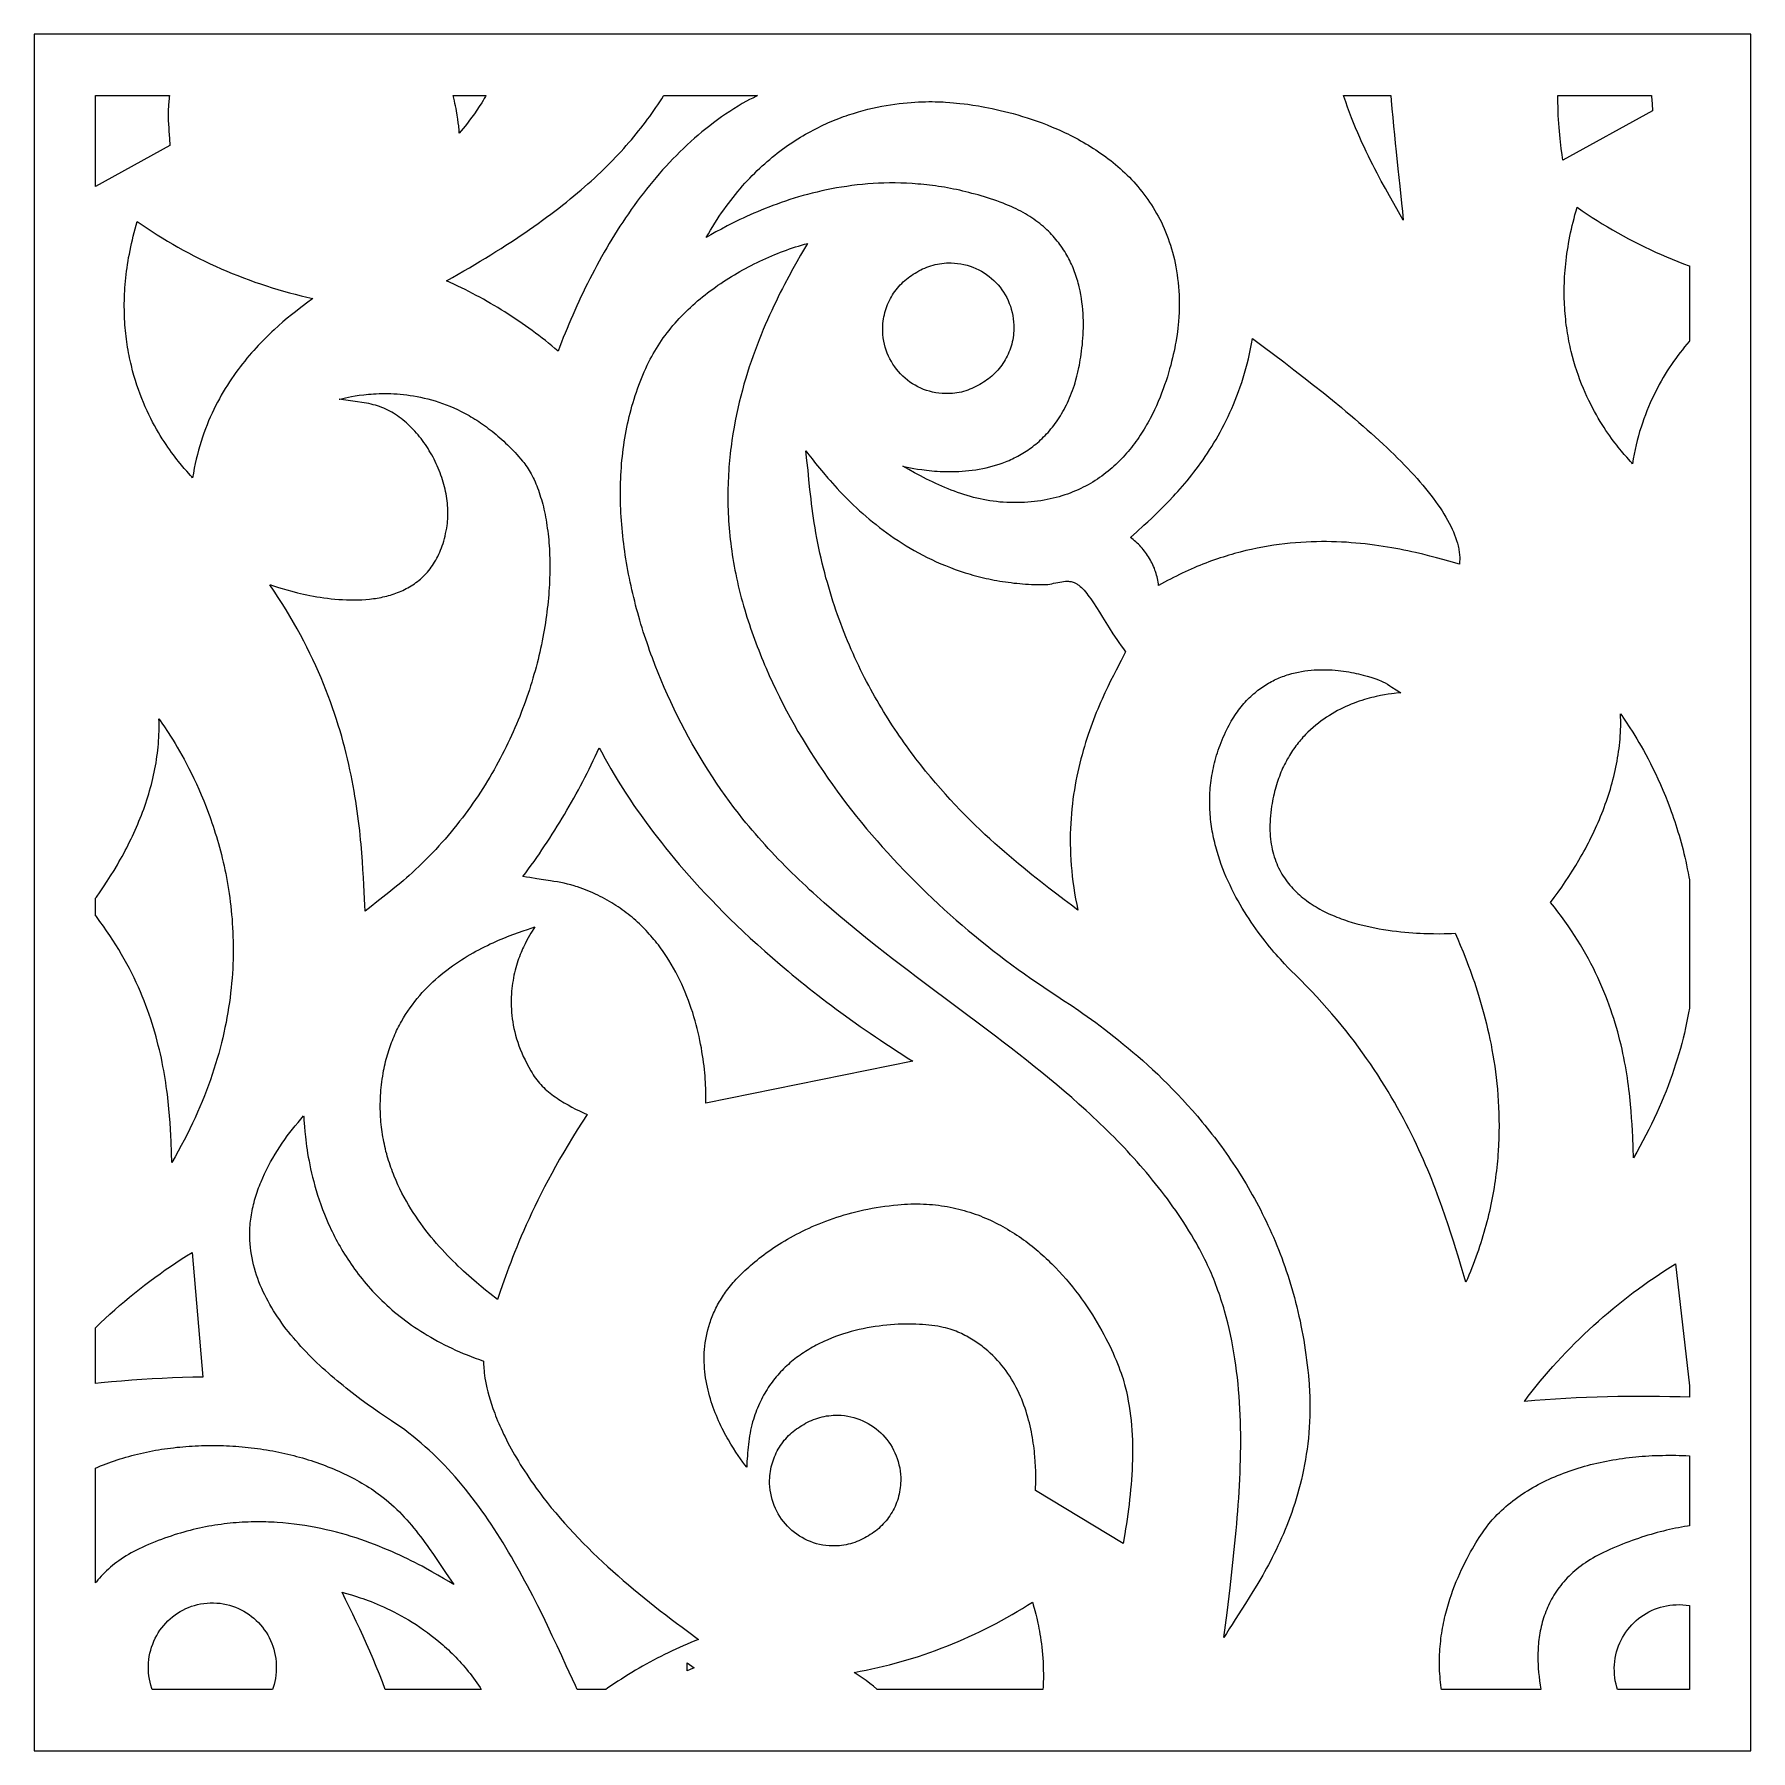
# Model space of a CAD drawing. Extents: x -140 to 140, y -140 to 140.
import ezdxf

# ---------------------------------------------------------------- set-up
doc = ezdxf.new("R2010")
doc.units = 0
doc.header["$MEASUREMENT"] = 0
doc.layers.add('LAYER_1', color=18, linetype='CONTINUOUS')

msp = doc.modelspace()

# ---------------------------------------------------------------- linework, layer by layer
at = {"layer": 'LAYER_1'}
for points in [[(-140, -140), (140, -140), (140, 140), (-140, 140)], [(-117.98, 129.73), (-118.02, 129.44), (-118.05, 129.16), (-118.08, 128.87), (-118.1, 128.58), (-118.12, 128.29), (-118.15, 127.7), (-118.16, 127.12), (-118.15, 126.53), (-118.14, 125.95), (-118.12, 125.36), (-118.08, 124.77), (-118.05, 124.18), (-117.96, 123.01), (-117.88, 121.85), (-130, 115.16), (-130, 130), (-117.94, 130)], [(-22.27, 129.88), (-22.81, 129.61), (-23.32, 129.35), (-23.8, 129.09), (-24.5, 128.69), (-25.19, 128.29), (-25.87, 127.86), (-26.55, 127.43), (-27.22, 126.98), (-27.88, 126.53), (-28.53, 126.06), (-29.18, 125.58), (-29.82, 125.09), (-30.45, 124.59), (-31.08, 124.08), (-31.7, 123.56), (-32.31, 123.04), (-32.91, 122.5), (-33.51, 121.95), (-34.1, 121.39), (-34.68, 120.82), (-35.26, 120.25), (-35.83, 119.67), (-36.39, 119.07), (-36.95, 118.47), (-37.5, 117.87), (-38.04, 117.25), (-38.57, 116.63), (-39.1, 116), (-39.62, 115.36), (-40.14, 114.72), (-40.64, 114.07), (-41.14, 113.42), (-41.64, 112.76), (-42.13, 112.09), (-42.61, 111.42), (-43.08, 110.74), (-43.55, 110.06), (-44.01, 109.37), (-44.46, 108.68), (-44.91, 107.98), (-45.35, 107.28), (-45.78, 106.57), (-46.21, 105.86), (-46.63, 105.15), (-47.04, 104.44), (-47.45, 103.72), (-47.85, 103), (-48.25, 102.27), (-48.64, 101.55), (-49.02, 100.82), (-49.39, 100.09), (-49.76, 99.36), (-50.12, 98.62), (-50.48, 97.89), (-50.83, 97.15), (-51.17, 96.42), (-51.51, 95.68), (-51.84, 94.94), (-52.17, 94.21), (-52.49, 93.47), (-52.8, 92.73), (-53.1, 92), (-53.4, 91.26), (-53.7, 90.53), (-53.98, 89.79), (-54.27, 89.06), (-54.54, 88.33), (-55.06, 88.76), (-55.58, 89.19), (-56.1, 89.62), (-56.63, 90.04), (-57.16, 90.45), (-57.69, 90.86), (-58.23, 91.27), (-58.78, 91.67), (-59.32, 92.07), (-59.87, 92.46), (-60.43, 92.85), (-60.98, 93.23), (-61.54, 93.61), (-62.11, 93.98), (-62.68, 94.35), (-63.25, 94.71), (-63.82, 95.07), (-64.4, 95.42), (-64.98, 95.77), (-65.56, 96.11), (-66.15, 96.44), (-66.74, 96.77), (-67.33, 97.1), (-67.92, 97.42), (-68.52, 97.74), (-69.12, 98.04), (-69.72, 98.35), (-70.32, 98.65), (-70.93, 98.94), (-71.54, 99.23), (-72.15, 99.51), (-72.76, 99.78), (-71.8, 100.32), (-70.86, 100.86), (-69.93, 101.39), (-69.02, 101.92), (-68.12, 102.45), (-67.24, 102.98), (-66.37, 103.5), (-65.52, 104.03), (-64.69, 104.55), (-63.86, 105.07), (-63.06, 105.58), (-62.27, 106.1), (-61.49, 106.61), (-60.72, 107.12), (-59.97, 107.63), (-59.23, 108.14), (-58.51, 108.65), (-57.8, 109.15), (-57.1, 109.66), (-56.42, 110.16), (-55.75, 110.66), (-55.09, 111.16), (-54.44, 111.65), (-53.81, 112.15), (-53.19, 112.64), (-52.58, 113.14), (-51.98, 113.63), (-51.39, 114.12), (-50.81, 114.61), (-50.25, 115.1), (-49.7, 115.59), (-49.15, 116.07), (-48.62, 116.56), (-48.1, 117.04), (-47.59, 117.53), (-47.09, 118.01), (-46.6, 118.49), (-46.12, 118.97), (-45.65, 119.46), (-45.18, 119.94), (-44.73, 120.42), (-44.29, 120.89), (-43.85, 121.37), (-43.43, 121.85), (-43.01, 122.33), (-42.6, 122.81), (-42.2, 123.28), (-41.81, 123.76), (-41.42, 124.23), (-41.04, 124.71), (-40.67, 125.19), (-40.31, 125.66), (-39.96, 126.14), (-39.61, 126.61), (-39.27, 127.09), (-38.93, 127.56), (-38.6, 128.04), (-38.28, 128.52), (-37.96, 128.99), (-37.65, 129.47), (-37.35, 129.94), (-37.32, 130), (-22.02, 130)], [(-66.41, 129.85), (-66.6, 129.51), (-66.8, 129.18), (-67, 128.85), (-67.41, 128.22), (-67.81, 127.61), (-68.21, 127.04), (-68.6, 126.49), (-68.99, 125.97), (-69.36, 125.49), (-69.72, 125.04), (-70.06, 124.62), (-70.67, 123.88), (-70.7, 124.28), (-70.77, 125.05), (-70.83, 125.57), (-70.91, 126.15), (-71.01, 126.81), (-71.13, 127.53), (-71.2, 127.91), (-71.29, 128.31), (-71.38, 128.72), (-71.47, 129.14), (-71.58, 129.57), (-71.69, 130), (-66.33, 130)], [(6.45, 129.02), (6.94, 129.01), (7.41, 129), (7.86, 128.99), (8.27, 128.97), (8.67, 128.94), (9.37, 128.89), (9.96, 128.84), (10.43, 128.79), (10.99, 128.73), (11.69, 128.65), (12.31, 128.58), (13.09, 128.46), (14.02, 128.32), (14.54, 128.23), (15.09, 128.13), (15.67, 128.01), (16.28, 127.89), (16.91, 127.75), (17.58, 127.6), (18.26, 127.43), (18.97, 127.25), (19.7, 127.06), (20.44, 126.85), (21.21, 126.62), (21.99, 126.38), (22.78, 126.11), (23.59, 125.83), (24.4, 125.54), (25.23, 125.22), (26.06, 124.88), (26.9, 124.52), (27.32, 124.34), (27.74, 124.14), (28.16, 123.95), (28.58, 123.74), (29.01, 123.53), (29.43, 123.32), (29.85, 123.1), (30.27, 122.87), (30.69, 122.64), (31.11, 122.41), (31.53, 122.16), (31.95, 121.91), (32.36, 121.66), (32.78, 121.4), (33.19, 121.13), (33.6, 120.85), (34.01, 120.57), (34.41, 120.29), (34.81, 119.99), (35.21, 119.69), (35.61, 119.39), (36, 119.07), (36.39, 118.75), (36.78, 118.42), (37.16, 118.09), (37.53, 117.75), (37.91, 117.4), (38.27, 117.04), (38.64, 116.68), (39, 116.31), (39.35, 115.93), (39.7, 115.55), (40.04, 115.15), (40.37, 114.75), (40.7, 114.34), (41.02, 113.93), (41.34, 113.51), (41.65, 113.07), (41.95, 112.63), (42.25, 112.19), (42.54, 111.73), (42.82, 111.27), (43.09, 110.79), (43.36, 110.31), (43.61, 109.82), (43.86, 109.33), (44.1, 108.82), (44.33, 108.3), (44.55, 107.78), (44.77, 107.25), (44.97, 106.71), (45.16, 106.16), (45.35, 105.6), (45.52, 105.03), (45.68, 104.45), (45.84, 103.86), (45.98, 103.27), (46.11, 102.66), (46.23, 102.05), (46.34, 101.42), (46.44, 100.79), (46.52, 100.15), (46.59, 99.49), (46.66, 98.83), (46.71, 98.16), (46.74, 97.47), (46.77, 96.78), (46.78, 96.08), (46.77, 95.37), (46.76, 94.64), (46.73, 93.91), (46.68, 93.16), (46.63, 92.59), (46.57, 92.08), (46.49, 91.44), (46.37, 90.68), (46.22, 89.8), (46.14, 89.33), (46.04, 88.83), (45.93, 88.3), (45.81, 87.76), (45.68, 87.2), (45.53, 86.62), (45.38, 86.02), (45.21, 85.41), (45.03, 84.78), (44.84, 84.14), (44.63, 83.49), (44.4, 82.82), (44.16, 82.15), (43.91, 81.47), (43.64, 80.79), (43.35, 80.1), (43.05, 79.41), (42.73, 78.72), (42.39, 78.02), (42.03, 77.33), (41.85, 76.98), (41.65, 76.63), (41.46, 76.29), (41.26, 75.95), (41.05, 75.6), (40.84, 75.26), (40.63, 74.92), (40.41, 74.59), (40.18, 74.25), (39.95, 73.92), (39.71, 73.58), (39.47, 73.25), (39.22, 72.93), (38.97, 72.6), (38.71, 72.28), (38.45, 71.96), (38.18, 71.65), (37.9, 71.34), (37.62, 71.03), (37.34, 70.73), (37.04, 70.43), (36.75, 70.13), (36.44, 69.84), (36.13, 69.55), (35.81, 69.27), (35.49, 68.99), (35.16, 68.72), (34.82, 68.45), (34.48, 68.19), (34.13, 67.93), (33.78, 67.68), (33.42, 67.44), (33.05, 67.2), (32.67, 66.96), (32.29, 66.74), (31.9, 66.52), (31.51, 66.3), (31.11, 66.1), (30.7, 65.9), (30.28, 65.7), (29.86, 65.52), (29.43, 65.34), (28.99, 65.17), (28.54, 65.01), (28.09, 64.85), (27.63, 64.71), (27.17, 64.57), (26.69, 64.44), (26.21, 64.32), (25.72, 64.21), (25.22, 64.1), (24.72, 64.01), (24.2, 63.92), (23.68, 63.85), (23.15, 63.78), (22.62, 63.73), (22.07, 63.68), (21.52, 63.65), (20.96, 63.63), (20.39, 63.61), (19.81, 63.61), (19.23, 63.62), (18.63, 63.64), (18.03, 63.67), (17.49, 63.7), (16.95, 63.76), (16.41, 63.82), (15.88, 63.9), (15.34, 63.99), (14.81, 64.09), (14.28, 64.2), (13.75, 64.32), (13.22, 64.45), (12.7, 64.6), (12.17, 64.75), (11.65, 64.91), (11.13, 65.08), (10.61, 65.26), (10.1, 65.45), (9.58, 65.65), (9.07, 65.85), (8.56, 66.06), (8.06, 66.28), (7.55, 66.5), (7.05, 66.73), (6.55, 66.97), (6.05, 67.21), (5.56, 67.45), (5.07, 67.7), (4.58, 67.96), (3.61, 68.48), (2.65, 69.01), (1.71, 69.55), (2.11, 69.46), (2.93, 69.29), (3.47, 69.19), (4.09, 69.08), (4.8, 68.98), (5.57, 68.88), (5.98, 68.84), (6.41, 68.79), (6.85, 68.76), (7.31, 68.73), (7.77, 68.7), (8.25, 68.68), (8.75, 68.67), (9.25, 68.66), (9.76, 68.66), (10.29, 68.68), (10.82, 68.7), (11.36, 68.73), (11.9, 68.77), (12.46, 68.82), (13.01, 68.89), (13.58, 68.97), (14.14, 69.06), (14.71, 69.17), (15.28, 69.29), (15.86, 69.43), (16.43, 69.59), (17.01, 69.76), (17.58, 69.95), (17.87, 70.05), (18.16, 70.15), (18.44, 70.26), (18.73, 70.38), (19.01, 70.5), (19.3, 70.62), (19.58, 70.75), (19.86, 70.89), (20.14, 71.03), (20.42, 71.18), (20.7, 71.33), (20.98, 71.49), (21.25, 71.65), (21.53, 71.82), (21.8, 71.99), (22.07, 72.17), (22.34, 72.36), (22.6, 72.55), (22.87, 72.75), (23.13, 72.95), (23.39, 73.16), (23.65, 73.38), (23.9, 73.6), (24.16, 73.83), (24.41, 74.06), (24.65, 74.31), (24.9, 74.56), (25.14, 74.81), (25.38, 75.07), (25.62, 75.34), (25.85, 75.62), (26.08, 75.91), (26.3, 76.2), (26.53, 76.5), (26.75, 76.8), (26.96, 77.12), (27.17, 77.44), (27.38, 77.77), (27.58, 78.1), (27.78, 78.45), (27.98, 78.8), (28.17, 79.16), (28.36, 79.53), (28.54, 79.9), (28.72, 80.29), (28.89, 80.68), (29.06, 81.08), (29.22, 81.49), (29.38, 81.91), (29.53, 82.34), (29.67, 82.77), (29.79, 83.15), (29.92, 83.63), (30.07, 84.21), (30.23, 84.88), (30.4, 85.63), (30.48, 86.04), (30.56, 86.46), (30.64, 86.91), (30.71, 87.36), (30.78, 87.84), (30.85, 88.33), (30.91, 88.83), (30.97, 89.35), (31.02, 89.88), (31.06, 90.42), (31.1, 90.97), (31.12, 91.54), (31.14, 92.11), (31.14, 92.69), (31.14, 93.28), (31.12, 93.87), (31.09, 94.48), (31.05, 95.08), (30.99, 95.7), (30.91, 96.31), (30.83, 96.93), (30.72, 97.55), (30.6, 98.17), (30.46, 98.79), (30.38, 99.1), (30.3, 99.41), (30.21, 99.72), (30.12, 100.03), (30.03, 100.34), (29.92, 100.65), (29.82, 100.96), (29.71, 101.27), (29.59, 101.57), (29.46, 101.88), (29.34, 102.18), (29.2, 102.49), (29.06, 102.79), (28.91, 103.09), (28.76, 103.39), (28.6, 103.68), (28.44, 103.98), (28.27, 104.27), (28.09, 104.56), (27.91, 104.85), (27.72, 105.14), (27.52, 105.43), (27.32, 105.71), (27.11, 105.99), (26.89, 106.27), (26.67, 106.54), (26.44, 106.81), (26.2, 107.08), (25.95, 107.35), (25.7, 107.61), (25.44, 107.87), (25.17, 108.13), (24.89, 108.39), (24.61, 108.64), (24.32, 108.88), (24.02, 109.13), (23.71, 109.36), (23.39, 109.6), (23.07, 109.83), (22.74, 110.06), (22.4, 110.28), (22.05, 110.5), (21.69, 110.71), (21.32, 110.92), (20.95, 111.13), (20.56, 111.33), (20.17, 111.53), (19.77, 111.72), (19.36, 111.9), (18.94, 112.08), (18.51, 112.26), (18.07, 112.43), (17.55, 112.62), (17.03, 112.81), (16.52, 112.98), (16.01, 113.16), (15.5, 113.32), (14.99, 113.48), (14.48, 113.64), (13.97, 113.79), (13.46, 113.93), (12.96, 114.06), (12.46, 114.2), (11.96, 114.32), (11.46, 114.44), (10.96, 114.55), (10.46, 114.66), (9.96, 114.76), (9.47, 114.86), (8.98, 114.95), (8.49, 115.04), (8, 115.12), (7.51, 115.19), (7.03, 115.26), (6.54, 115.33), (6.06, 115.39), (5.58, 115.45), (5.1, 115.5), (4.63, 115.54), (4.15, 115.58), (3.68, 115.62), (3.21, 115.65), (2.27, 115.7), (1.35, 115.73), (0.43, 115.75), (-0.49, 115.75), (-1.39, 115.73), (-2.29, 115.7), (-3.17, 115.65), (-4.05, 115.59), (-4.92, 115.51), (-5.78, 115.42), (-6.63, 115.32), (-7.47, 115.2), (-8.3, 115.07), (-9.12, 114.94), (-9.93, 114.79), (-10.74, 114.62), (-11.53, 114.45), (-12.31, 114.27), (-13.08, 114.09), (-13.84, 113.89), (-14.58, 113.68), (-15.32, 113.47), (-16.05, 113.25), (-16.76, 113.03), (-17.46, 112.8), (-18.15, 112.56), (-18.83, 112.32), (-19.5, 112.08), (-20.15, 111.83), (-20.79, 111.57), (-21.42, 111.32), (-22.04, 111.06), (-22.64, 110.8), (-23.23, 110.55), (-23.81, 110.29), (-24.37, 110.02), (-24.92, 109.77), (-25.46, 109.51), (-25.98, 109.25), (-26.98, 108.74), (-27.92, 108.24), (-28.8, 107.77), (-29.62, 107.31), (-30.38, 106.87), (-30.03, 107.47), (-29.68, 108.06), (-29.33, 108.64), (-28.97, 109.21), (-28.61, 109.77), (-28.25, 110.32), (-27.89, 110.86), (-27.52, 111.39), (-27.14, 111.91), (-26.77, 112.41), (-26.39, 112.91), (-26.01, 113.4), (-25.63, 113.88), (-25.24, 114.35), (-24.85, 114.81), (-24.46, 115.26), (-24.07, 115.7), (-23.67, 116.13), (-23.27, 116.55), (-22.87, 116.96), (-22.47, 117.37), (-22.07, 117.76), (-21.66, 118.15), (-21.25, 118.52), (-20.85, 118.89), (-20.44, 119.25), (-20.03, 119.6), (-19.61, 119.95), (-19.2, 120.28), (-18.79, 120.61), (-18.37, 120.93), (-17.95, 121.24), (-17.54, 121.54), (-17.12, 121.84), (-16.7, 122.13), (-16.28, 122.41), (-15.86, 122.68), (-15.44, 122.94), (-15.02, 123.2), (-14.61, 123.45), (-14.19, 123.7), (-13.77, 123.93), (-13.35, 124.16), (-12.93, 124.39), (-12.51, 124.6), (-12.09, 124.81), (-11.68, 125.02), (-11.26, 125.21), (-10.85, 125.4), (-10.43, 125.59), (-10.02, 125.77), (-9.61, 125.94), (-9.19, 126.11), (-8.78, 126.27), (-8.38, 126.42), (-7.97, 126.57), (-7.56, 126.71), (-7.16, 126.85), (-6.36, 127.11), (-5.57, 127.35), (-4.78, 127.57), (-4.01, 127.77), (-3.24, 127.96), (-2.49, 128.12), (-1.75, 128.27), (-1.02, 128.4), (-0.3, 128.52), (0.4, 128.62), (1.08, 128.71), (1.75, 128.79), (2.41, 128.85), (3.04, 128.9), (3.66, 128.94), (4.26, 128.98), (4.84, 129), (5.4, 129.01), (5.93, 129.02)], [(81.36, 129.23), (81.48, 127.83), (81.6, 126.43), (81.73, 125.03), (81.87, 123.63), (82.01, 122.23), (82.15, 120.83), (82.46, 118.03), (82.76, 115.24), (83.05, 112.45), (83.2, 111.07), (83.33, 109.68), (82.83, 110.57), (82.28, 111.53), (81.06, 113.66), (80.41, 114.83), (79.73, 116.06), (79.04, 117.36), (78.69, 118.03), (78.34, 118.72), (77.99, 119.42), (77.63, 120.14), (77.28, 120.87), (76.93, 121.62), (76.58, 122.38), (76.23, 123.15), (75.89, 123.94), (75.55, 124.74), (75.22, 125.56), (74.89, 126.39), (74.57, 127.24), (74.25, 128.09), (73.95, 128.96), (73.65, 129.84), (73.6, 130), (81.31, 130)], [(123.84, 129.85), (123.93, 128.68), (124.01, 127.52), (109.38, 119.45), (109.24, 120.36), (109.1, 121.36), (108.97, 122.44), (108.91, 123.01), (108.85, 123.59), (108.8, 124.2), (108.75, 124.82), (108.7, 125.46), (108.66, 126.11), (108.62, 126.78), (108.59, 127.47), (108.57, 128.17), (108.55, 128.88), (108.55, 129.61), (108.55, 130), (123.83, 130)], [(-122.41, 108.92), (-121.6, 108.37), (-120.78, 107.83), (-119.95, 107.3), (-119.12, 106.78), (-118.28, 106.27), (-117.43, 105.77), (-116.57, 105.29), (-115.71, 104.81), (-114.84, 104.34), (-113.97, 103.88), (-113.09, 103.44), (-112.2, 103), (-111.31, 102.58), (-110.42, 102.17), (-109.51, 101.76), (-108.61, 101.37), (-107.7, 100.99), (-106.78, 100.63), (-105.86, 100.27), (-104.94, 99.93), (-104.01, 99.59), (-103.08, 99.27), (-102.15, 98.96), (-101.21, 98.66), (-100.27, 98.38), (-99.33, 98.1), (-98.38, 97.84), (-97.43, 97.59), (-96.48, 97.36), (-95.53, 97.13), (-94.58, 96.92), (-95.62, 96.14), (-96.79, 95.24), (-97.42, 94.74), (-98.07, 94.22), (-98.74, 93.67), (-99.44, 93.08), (-100.15, 92.46), (-100.87, 91.81), (-101.23, 91.47), (-101.6, 91.12), (-101.97, 90.76), (-102.34, 90.4), (-102.71, 90.02), (-103.08, 89.64), (-103.46, 89.25), (-103.83, 88.85), (-104.2, 88.44), (-104.57, 88.02), (-104.94, 87.59), (-105.31, 87.15), (-105.68, 86.7), (-106.04, 86.24), (-106.41, 85.78), (-106.77, 85.3), (-107.12, 84.81), (-107.48, 84.32), (-107.82, 83.81), (-108.17, 83.29), (-108.51, 82.77), (-108.84, 82.23), (-109.17, 81.68), (-109.5, 81.13), (-109.81, 80.56), (-110.12, 79.98), (-110.43, 79.39), (-110.72, 78.79), (-111.01, 78.18), (-111.29, 77.55), (-111.57, 76.92), (-111.83, 76.28), (-112.09, 75.62), (-112.33, 74.95), (-112.57, 74.28), (-112.79, 73.59), (-113.01, 72.89), (-113.21, 72.17), (-113.4, 71.45), (-113.59, 70.71), (-113.76, 69.96), (-113.91, 69.2), (-114.06, 68.43), (-114.19, 67.65), (-114.31, 67.79), (-114.51, 68.02), (-115.13, 68.71), (-115.54, 69.17), (-115.99, 69.71), (-116.5, 70.32), (-116.76, 70.66), (-117.04, 71.02), (-117.32, 71.39), (-117.61, 71.78), (-117.9, 72.2), (-118.21, 72.63), (-118.51, 73.08), (-118.82, 73.55), (-119.13, 74.03), (-119.45, 74.54), (-119.76, 75.06), (-120.07, 75.61), (-120.39, 76.17), (-120.7, 76.75), (-121.01, 77.35), (-121.31, 77.96), (-121.61, 78.6), (-121.91, 79.25), (-122.2, 79.92), (-122.48, 80.61), (-122.75, 81.32), (-123.02, 82.05), (-123.27, 82.79), (-123.51, 83.55), (-123.75, 84.33), (-123.97, 85.13), (-124.17, 85.95), (-124.27, 86.36), (-124.37, 86.78), (-124.46, 87.2), (-124.54, 87.63), (-124.63, 88.06), (-124.71, 88.5), (-124.78, 88.94), (-124.85, 89.38), (-124.92, 89.83), (-124.98, 90.29), (-125.03, 90.74), (-125.09, 91.21), (-125.13, 91.67), (-125.17, 92.14), (-125.21, 92.62), (-125.24, 93.1), (-125.27, 93.58), (-125.29, 94.07), (-125.3, 94.57), (-125.31, 95.06), (-125.32, 95.56), (-125.32, 96.07), (-125.31, 96.58), (-125.29, 97.09), (-125.27, 97.61), (-125.25, 98.13), (-125.21, 98.66), (-125.17, 99.19), (-125.13, 99.73), (-125.07, 100.27), (-125.01, 100.81), (-124.95, 101.36), (-124.87, 101.91), (-124.79, 102.47), (-124.7, 103.03), (-124.61, 103.6), (-124.5, 104.16), (-124.39, 104.74), (-124.27, 105.32), (-124.15, 105.9), (-124.01, 106.48), (-123.87, 107.07), (-123.72, 107.67), (-123.56, 108.27), (-123.39, 108.87), (-123.21, 109.48)], [(112.49, 111.22), (113.3, 110.68), (114.12, 110.14), (114.95, 109.61), (115.78, 109.09), (116.63, 108.58), (117.47, 108.08), (118.33, 107.59), (119.19, 107.12), (120.06, 106.65), (120.93, 106.19), (121.81, 105.75), (122.7, 105.31), (123.59, 104.89), (124.49, 104.47), (125.39, 104.07), (126.29, 103.68), (127.2, 103.3), (128.12, 102.93), (129.04, 102.58), (129.96, 102.23), (130, 102.22), (130, 89.94), (129.96, 89.9), (129.59, 89.46), (129.22, 89.01), (128.86, 88.55), (128.49, 88.09), (128.14, 87.61), (127.78, 87.12), (127.43, 86.63), (127.08, 86.12), (126.73, 85.6), (126.39, 85.08), (126.06, 84.54), (125.73, 83.99), (125.41, 83.43), (125.09, 82.86), (124.78, 82.29), (124.47, 81.7), (124.18, 81.1), (123.89, 80.48), (123.61, 79.86), (123.34, 79.23), (123.07, 78.58), (122.82, 77.93), (122.57, 77.26), (122.33, 76.58), (122.11, 75.89), (121.89, 75.19), (121.69, 74.48), (121.5, 73.76), (121.32, 73.02), (121.15, 72.27), (120.99, 71.51), (120.84, 70.74), (120.71, 69.95), (120.59, 70.1), (120.39, 70.33), (119.77, 71.02), (119.37, 71.48), (118.91, 72.02), (118.41, 72.63), (118.14, 72.97), (117.87, 73.32), (117.58, 73.7), (117.29, 74.09), (117, 74.5), (116.7, 74.93), (116.39, 75.38), (116.08, 75.85), (115.77, 76.34), (115.46, 76.85), (115.14, 77.37), (114.83, 77.91), (114.52, 78.48), (114.2, 79.06), (113.9, 79.66), (113.59, 80.27), (113.29, 80.91), (113, 81.56), (112.71, 82.23), (112.42, 82.92), (112.15, 83.63), (111.89, 84.36), (111.63, 85.1), (111.39, 85.86), (111.15, 86.64), (110.93, 87.44), (110.73, 88.25), (110.63, 88.67), (110.53, 89.09), (110.44, 89.51), (110.36, 89.94), (110.27, 90.37), (110.2, 90.8), (110.12, 91.25), (110.05, 91.69), (109.99, 92.14), (109.92, 92.59), (109.87, 93.05), (109.82, 93.51), (109.77, 93.98), (109.73, 94.45), (109.69, 94.93), (109.66, 95.41), (109.63, 95.89), (109.61, 96.38), (109.6, 96.87), (109.59, 97.37), (109.58, 97.87), (109.59, 98.38), (109.59, 98.89), (109.61, 99.4), (109.63, 99.92), (109.65, 100.44), (109.69, 100.97), (109.73, 101.5), (109.77, 102.04), (109.83, 102.58), (109.89, 103.12), (109.95, 103.67), (110.03, 104.22), (110.11, 104.78), (110.2, 105.34), (110.29, 105.9), (110.4, 106.47), (110.51, 107.05), (110.63, 107.62), (110.75, 108.21), (110.89, 108.79), (111.03, 109.38), (111.18, 109.98), (111.34, 110.57), (111.51, 111.18), (111.69, 111.78)], [(-15.01, 103.95), (-15.62, 102.87), (-16.26, 101.72), (-16.92, 100.5), (-17.6, 99.21), (-17.95, 98.54), (-18.3, 97.86), (-18.65, 97.16), (-19, 96.44), (-19.35, 95.71), (-19.7, 94.96), (-20.05, 94.2), (-20.4, 93.42), (-20.75, 92.63), (-21.09, 91.82), (-21.43, 90.99), (-21.77, 90.15), (-22.1, 89.3), (-22.42, 88.43), (-22.74, 87.55), (-23.06, 86.65), (-23.36, 85.74), (-23.66, 84.82), (-23.95, 83.88), (-24.23, 82.92), (-24.49, 81.96), (-24.75, 80.98), (-25, 79.99), (-25.23, 78.98), (-25.45, 77.96), (-25.66, 76.93), (-25.85, 75.89), (-26.03, 74.83), (-26.19, 73.76), (-26.27, 73.22), (-26.34, 72.68), (-26.41, 72.14), (-26.47, 71.59), (-26.53, 71.04), (-26.58, 70.48), (-26.63, 69.93), (-26.68, 69.37), (-26.72, 68.81), (-26.75, 68.24), (-26.78, 67.67), (-26.81, 67.1), (-26.83, 66.53), (-26.84, 65.95), (-26.85, 65.37), (-26.86, 64.79), (-26.86, 64.2), (-26.85, 63.62), (-26.84, 63.03), (-26.82, 62.43), (-26.8, 61.84), (-26.77, 61.24), (-26.73, 60.64), (-26.69, 60.03), (-26.65, 59.43), (-26.59, 58.82), (-26.53, 58.21), (-26.47, 57.59), (-26.4, 56.98), (-26.32, 56.36), (-26.23, 55.74), (-26.14, 55.11), (-26.04, 54.48), (-25.94, 53.86), (-25.82, 53.22), (-25.71, 52.59), (-25.58, 51.96), (-25.45, 51.32), (-25.31, 50.68), (-25.16, 50.03), (-25, 49.39), (-24.84, 48.74), (-24.67, 48.09), (-24.49, 47.44), (-24.31, 46.78), (-24.11, 46.13), (-23.93, 45.52), (-23.74, 44.91), (-23.55, 44.31), (-23.35, 43.71), (-23.14, 43.1), (-22.94, 42.5), (-22.72, 41.91), (-22.51, 41.31), (-22.29, 40.71), (-22.06, 40.12), (-21.83, 39.52), (-21.6, 38.93), (-21.36, 38.34), (-21.12, 37.75), (-20.87, 37.16), (-20.62, 36.58), (-20.11, 35.41), (-19.57, 34.25), (-19.03, 33.09), (-18.46, 31.94), (-17.88, 30.8), (-17.29, 29.66), (-16.68, 28.53), (-16.06, 27.41), (-15.42, 26.29), (-14.76, 25.18), (-14.09, 24.07), (-13.41, 22.98), (-12.72, 21.89), (-12.01, 20.81), (-11.28, 19.73), (-10.55, 18.66), (-9.8, 17.6), (-9.04, 16.55), (-8.26, 15.51), (-7.48, 14.47), (-6.68, 13.44), (-5.87, 12.42), (-5.05, 11.41), (-4.22, 10.4), (-3.38, 9.4), (-2.52, 8.42), (-1.66, 7.44), (-0.78, 6.46), (0.1, 5.5), (0.99, 4.55), (1.89, 3.6), (2.81, 2.67), (3.73, 1.74), (4.66, 0.82), (5.59, -0.09), (6.54, -0.99), (7.49, -1.88), (8.45, -2.76), (9.42, -3.63), (10.4, -4.49), (11.38, -5.34), (12.37, -6.18), (13.37, -7.01), (14.37, -7.84), (15.38, -8.65), (16.39, -9.45), (17.41, -10.24), (18.44, -11.02), (19.47, -11.79), (20.5, -12.54), (21.54, -13.29), (22.58, -14.03), (23.63, -14.75), (24.68, -15.47), (25.74, -16.17), (26.79, -16.86), (27.92, -17.6), (29.12, -18.4), (30.4, -19.27), (31.06, -19.73), (31.74, -20.21), (32.44, -20.71), (33.15, -21.23), (33.87, -21.77), (34.6, -22.32), (35.35, -22.89), (36.11, -23.48), (36.88, -24.09), (37.65, -24.72), (38.43, -25.37), (39.23, -26.03), (40.02, -26.72), (40.83, -27.43), (41.63, -28.15), (42.44, -28.89), (43.26, -29.66), (44.07, -30.44), (44.89, -31.25), (45.7, -32.07), (46.52, -32.92), (47.33, -33.78), (48.14, -34.67), (48.95, -35.58), (49.75, -36.5), (50.15, -36.97), (50.54, -37.45), (50.94, -37.93), (51.34, -38.42), (51.73, -38.91), (52.12, -39.41), (52.51, -39.91), (52.89, -40.42), (53.28, -40.94), (53.66, -41.46), (54.04, -41.98), (54.42, -42.51), (54.79, -43.05), (55.16, -43.59), (55.53, -44.14), (55.9, -44.69), (56.26, -45.24), (56.62, -45.81), (56.98, -46.38), (57.33, -46.95), (57.68, -47.53), (58.02, -48.12), (58.36, -48.71), (58.7, -49.3), (59.04, -49.9), (59.37, -50.51), (59.69, -51.13), (60.01, -51.74), (60.33, -52.37), (60.64, -53), (60.95, -53.64), (61.25, -54.28), (61.55, -54.92), (61.84, -55.58), (62.13, -56.24), (62.41, -56.9), (62.69, -57.57), (62.96, -58.25), (63.23, -58.93), (63.49, -59.62), (63.74, -60.31), (63.99, -61.01), (64.23, -61.72), (64.47, -62.43), (64.7, -63.15), (64.93, -63.87), (65.14, -64.6), (65.35, -65.34), (65.56, -66.08), (65.76, -66.83), (65.95, -67.58), (66.13, -68.34), (66.31, -69.11), (66.48, -69.88), (66.64, -70.65), (66.79, -71.44), (66.94, -72.23), (67.08, -73.03), (67.21, -73.83), (67.34, -74.64), (67.45, -75.45), (67.56, -76.27), (67.66, -77.1), (67.75, -77.93), (67.84, -78.77), (67.91, -79.62), (67.95, -80.12), (67.98, -80.61), (68.01, -81.1), (68.04, -81.59), (68.06, -82.08), (68.07, -82.56), (68.09, -83.52), (68.09, -84.47), (68.07, -85.4), (68.04, -86.33), (67.99, -87.24), (67.92, -88.15), (67.84, -89.04), (67.74, -89.92), (67.63, -90.79), (67.51, -91.65), (67.37, -92.5), (67.22, -93.34), (67.06, -94.16), (66.89, -94.98), (66.7, -95.78), (66.5, -96.58), (66.3, -97.36), (66.08, -98.14), (65.86, -98.9), (65.62, -99.65), (65.38, -100.39), (65.12, -101.12), (64.86, -101.84), (64.6, -102.55), (64.32, -103.25), (64.05, -103.94), (63.76, -104.61), (63.47, -105.28), (63.18, -105.94), (62.88, -106.58), (62.57, -107.22), (62.27, -107.84), (61.96, -108.46), (61.65, -109.06), (61.33, -109.66), (61.02, -110.24), (60.7, -110.81), (60.39, -111.38), (60.07, -111.93), (59.75, -112.47), (59.44, -113), (58.81, -114.04), (58.2, -115.03), (57.6, -115.98), (57.01, -116.9), (55.91, -118.6), (55.4, -119.39), (54.92, -120.15), (54.48, -120.86), (54.07, -121.54), (54.57, -117.5), (55.06, -113.41), (55.31, -111.35), (55.54, -109.28), (55.76, -107.2), (55.97, -105.11), (56.06, -104.06), (56.16, -103.02), (56.25, -101.97), (56.33, -100.92), (56.41, -99.87), (56.48, -98.82), (56.54, -97.77), (56.6, -96.72), (56.66, -95.68), (56.7, -94.63), (56.74, -93.58), (56.77, -92.53), (56.79, -91.49), (56.8, -90.45), (56.8, -89.4), (56.8, -88.36), (56.78, -87.33), (56.75, -86.29), (56.72, -85.26), (56.67, -84.23), (56.61, -83.2), (56.54, -82.17), (56.46, -81.15), (56.37, -80.13), (56.26, -79.12), (56.14, -78.11), (56.01, -77.1), (55.86, -76.1), (55.7, -75.1), (55.53, -74.1), (55.34, -73.12), (55.14, -72.13), (54.92, -71.15), (54.69, -70.18), (54.44, -69.21), (54.17, -68.25), (54.03, -67.77), (53.89, -67.29), (53.74, -66.82), (53.59, -66.34), (53.43, -65.87), (53.27, -65.4), (53.1, -64.93), (52.93, -64.46), (52.76, -64), (52.58, -63.53), (52.4, -63.07), (52.21, -62.61), (52.02, -62.15), (51.82, -61.69), (51.62, -61.24), (51.41, -60.79), (51.2, -60.34), (50.98, -59.89), (50.76, -59.44), (50.53, -58.99), (50.3, -58.55), (50.06, -58.11), (49.82, -57.67), (49.58, -57.23), (49.18, -56.55), (48.77, -55.87), (48.36, -55.19), (47.94, -54.52), (47.52, -53.86), (47.09, -53.2), (46.65, -52.55), (46.2, -51.9), (45.75, -51.26), (45.3, -50.62), (44.84, -49.99), (44.37, -49.37), (43.89, -48.74), (43.41, -48.13), (42.93, -47.51), (42.44, -46.91), (41.94, -46.3), (41.44, -45.7), (40.93, -45.11), (40.42, -44.52), (39.9, -43.93), (39.38, -43.35), (38.85, -42.77), (38.32, -42.2), (37.78, -41.62), (37.24, -41.06), (36.69, -40.49), (36.14, -39.94), (35.59, -39.38), (35.03, -38.83), (34.46, -38.28), (33.9, -37.73), (33.33, -37.19), (32.75, -36.65), (32.17, -36.11), (31.59, -35.58), (30.42, -34.52), (29.23, -33.47), (28.03, -32.43), (26.81, -31.4), (25.59, -30.38), (24.36, -29.37), (23.12, -28.37), (21.86, -27.37), (20.6, -26.38), (19.34, -25.39), (18.07, -24.41), (16.79, -23.44), (15.5, -22.46), (14.22, -21.49), (11.63, -19.56), (9.05, -17.63), (6.46, -15.69), (3.87, -13.75), (2.59, -12.78), (1.3, -11.8), (0.02, -10.82), (-1.25, -9.83), (-2.52, -8.84), (-3.78, -7.84), (-5.03, -6.83), (-6.28, -5.82), (-7.51, -4.8), (-8.74, -3.77), (-9.95, -2.72), (-11.15, -1.67), (-12.34, -0.61), (-12.93, -0.07), (-13.52, 0.46), (-14.1, 1.01), (-14.68, 1.55), (-15.26, 2.1), (-15.83, 2.65), (-16.4, 3.2), (-16.97, 3.76), (-17.53, 4.32), (-18.08, 4.89), (-18.63, 5.46), (-19.18, 6.03), (-19.73, 6.61), (-20.26, 7.19), (-20.8, 7.77), (-21.33, 8.36), (-21.85, 8.96), (-22.37, 9.55), (-22.89, 10.16), (-23.4, 10.76), (-23.9, 11.37), (-24.4, 11.99), (-25.14, 12.92), (-25.87, 13.87), (-26.59, 14.84), (-27.3, 15.83), (-28.01, 16.83), (-28.7, 17.85), (-29.39, 18.88), (-30.07, 19.93), (-30.73, 20.99), (-31.38, 22.06), (-32.03, 23.15), (-32.66, 24.25), (-33.28, 25.36), (-33.88, 26.49), (-34.48, 27.62), (-35.06, 28.77), (-35.62, 29.92), (-36.17, 31.09), (-36.71, 32.27), (-37.24, 33.45), (-37.74, 34.64), (-38.24, 35.84), (-38.71, 37.05), (-39.17, 38.26), (-39.4, 38.87), (-39.62, 39.48), (-39.83, 40.09), (-40.04, 40.71), (-40.25, 41.32), (-40.45, 41.94), (-40.65, 42.55), (-40.84, 43.17), (-41.03, 43.79), (-41.22, 44.41), (-41.39, 45.03), (-41.57, 45.65), (-41.74, 46.28), (-41.9, 46.9), (-42.06, 47.53), (-42.22, 48.15), (-42.37, 48.78), (-42.51, 49.4), (-42.66, 50.03), (-42.79, 50.65), (-42.92, 51.28), (-43.05, 51.91), (-43.16, 52.54), (-43.28, 53.16), (-43.39, 53.79), (-43.49, 54.42), (-43.59, 55.04), (-43.68, 55.67), (-43.77, 56.3), (-43.85, 56.93), (-43.93, 57.55), (-44, 58.18), (-44.06, 58.8), (-44.12, 59.43), (-44.17, 60.05), (-44.22, 60.68), (-44.26, 61.3), (-44.3, 61.92), (-44.32, 62.54), (-44.35, 63.17), (-44.36, 63.79), (-44.38, 64.4), (-44.38, 65.02), (-44.38, 65.64), (-44.37, 66.25), (-44.36, 66.87), (-44.34, 67.48), (-44.31, 68.09), (-44.27, 68.7), (-44.23, 69.31), (-44.19, 69.92), (-44.13, 70.52), (-44.07, 71.13), (-44.01, 71.73), (-43.93, 72.33), (-43.85, 72.93), (-43.76, 73.52), (-43.67, 74.12), (-43.57, 74.71), (-43.46, 75.3), (-43.34, 75.89), (-43.22, 76.47), (-43.09, 77.05), (-42.96, 77.63), (-42.81, 78.21), (-42.66, 78.79), (-42.5, 79.36), (-42.33, 79.93), (-42.16, 80.5), (-41.98, 81.07), (-41.79, 81.63), (-41.59, 82.19), (-41.39, 82.74), (-41.18, 83.3), (-40.96, 83.85), (-40.73, 84.4), (-40.49, 84.94), (-40.25, 85.48), (-40, 86.02), (-39.74, 86.55), (-39.51, 87), (-39.28, 87.45), (-39.03, 87.89), (-38.78, 88.33), (-38.51, 88.77), (-38.24, 89.2), (-37.97, 89.62), (-37.68, 90.04), (-37.39, 90.46), (-37.09, 90.87), (-36.78, 91.28), (-36.46, 91.68), (-36.14, 92.08), (-35.81, 92.48), (-35.48, 92.86), (-35.14, 93.25), (-34.79, 93.63), (-34.43, 94), (-34.07, 94.37), (-33.71, 94.74), (-33.33, 95.1), (-32.96, 95.46), (-32.57, 95.81), (-32.18, 96.16), (-31.79, 96.5), (-31.39, 96.84), (-30.99, 97.17), (-30.58, 97.5), (-30.16, 97.82), (-29.75, 98.14), (-29.32, 98.45), (-28.9, 98.76), (-28.47, 99.06), (-28.03, 99.36), (-27.59, 99.65), (-27.15, 99.94), (-26.71, 100.23), (-26.26, 100.5), (-25.8, 100.78), (-25.35, 101.04), (-24.89, 101.31), (-24.43, 101.57), (-23.97, 101.82), (-23.5, 102.07), (-23.03, 102.31), (-22.56, 102.54), (-22.09, 102.78), (-21.62, 103), (-21.14, 103.22), (-20.66, 103.44), (-20.18, 103.65), (-19.7, 103.86), (-19.22, 104.06), (-18.74, 104.25), (-18.26, 104.44), (-17.77, 104.63), (-17.29, 104.8), (-16.8, 104.98), (-16.32, 105.15), (-15.83, 105.31), (-15.35, 105.46), (-14.86, 105.62), (-14.38, 105.76), (-13.89, 105.9)], [(9.56, 102.72), (10.09, 102.69), (10.62, 102.64), (11.14, 102.56), (11.65, 102.46), (12.16, 102.34), (12.65, 102.18), (13.13, 102.01), (13.6, 101.81), (14.06, 101.59), (14.51, 101.35), (14.94, 101.09), (15.36, 100.81), (15.76, 100.51), (16.15, 100.19), (16.52, 99.85), (16.88, 99.5), (17.22, 99.12), (17.54, 98.74), (17.84, 98.33), (18.12, 97.91), (18.39, 97.48), (18.63, 97.04), (18.85, 96.58), (19.05, 96.11), (19.23, 95.63), (19.38, 95.14), (19.52, 94.63), (19.62, 94.12), (19.7, 93.6), (19.76, 93.07), (19.79, 92.54), (19.8, 92), (19.78, 91.63), (19.76, 91.26), (19.72, 90.9), (19.67, 90.54), (19.61, 90.18), (19.53, 89.83), (19.45, 89.48), (19.35, 89.14), (19.24, 88.81), (19.13, 88.47), (19, 88.15), (18.86, 87.83), (18.71, 87.51), (18.55, 87.2), (18.38, 86.9), (18.2, 86.6), (18.02, 86.31), (17.82, 86.03), (17.61, 85.75), (17.4, 85.48), (17.18, 85.22), (16.94, 84.97), (16.71, 84.72), (16.46, 84.48), (16.2, 84.25), (15.94, 84.03), (15.67, 83.81), (15.4, 83.61), (15.11, 83.41), (14.82, 83.23), (14.53, 83.05), (14.23, 82.88), (13.92, 82.7), (13.6, 82.53), (13.28, 82.37), (12.96, 82.22), (12.62, 82.09), (12.29, 81.96), (11.94, 81.85), (11.59, 81.74), (11.24, 81.65), (10.88, 81.58), (10.52, 81.51), (10.15, 81.46), (9.78, 81.42), (9.41, 81.39), (9.03, 81.38), (8.65, 81.38), (8.11, 81.4), (7.58, 81.45), (7.06, 81.53), (6.55, 81.63), (6.05, 81.76), (5.56, 81.91), (5.07, 82.08), (4.6, 82.28), (4.15, 82.5), (3.7, 82.74), (3.27, 83), (2.85, 83.28), (2.45, 83.58), (2.06, 83.9), (1.68, 84.24), (1.33, 84.6), (0.99, 84.97), (0.67, 85.36), (0.37, 85.76), (0.08, 86.18), (-0.18, 86.61), (-0.42, 87.06), (-0.65, 87.51), (-0.85, 87.98), (-1.02, 88.47), (-1.18, 88.96), (-1.31, 89.46), (-1.42, 89.97), (-1.5, 90.49), (-1.56, 91.02), (-1.59, 91.55), (-1.59, 92.1), (-1.58, 92.47), (-1.55, 92.83), (-1.51, 93.2), (-1.46, 93.56), (-1.4, 93.91), (-1.33, 94.26), (-1.24, 94.61), (-1.15, 94.95), (-1.04, 95.29), (-0.92, 95.62), (-0.79, 95.95), (-0.65, 96.27), (-0.5, 96.58), (-0.34, 96.89), (-0.18, 97.19), (0, 97.49), (0.19, 97.78), (0.39, 98.07), (0.59, 98.34), (0.81, 98.61), (1.03, 98.87), (1.26, 99.13), (1.5, 99.37), (1.75, 99.61), (2, 99.84), (2.26, 100.07), (2.53, 100.28), (2.81, 100.48), (3.09, 100.68), (3.38, 100.86), (3.68, 101.04), (3.98, 101.21), (4.29, 101.39), (4.6, 101.56), (4.92, 101.72), (5.25, 101.87), (5.58, 102.01), (5.92, 102.13), (6.26, 102.25), (6.61, 102.35), (6.97, 102.44), (7.32, 102.52), (7.69, 102.58), (8.05, 102.64), (8.42, 102.68), (8.8, 102.7), (9.17, 102.72)], [(60.46, 89.1), (62.16, 87.82), (63.84, 86.55), (65.49, 85.29), (67.11, 84.04), (68.7, 82.79), (70.25, 81.55), (71.77, 80.32), (73.25, 79.1), (73.98, 78.49), (74.69, 77.89), (75.4, 77.29), (76.09, 76.69), (76.78, 76.09), (77.45, 75.5), (78.11, 74.91), (78.76, 74.32), (79.4, 73.73), (80.03, 73.15), (80.64, 72.57), (81.24, 72), (81.83, 71.43), (82.41, 70.86), (82.97, 70.29), (83.52, 69.73), (84.05, 69.17), (84.58, 68.61), (85.08, 68.06), (85.58, 67.52), (86.05, 66.97), (86.52, 66.43), (86.96, 65.89), (87.4, 65.36), (87.81, 64.83), (88.21, 64.31), (88.6, 63.79), (88.97, 63.27), (89.32, 62.76), (89.65, 62.25), (89.97, 61.75), (90.27, 61.25), (90.56, 60.76), (90.82, 60.27), (91.07, 59.78), (91.3, 59.3), (91.51, 58.83), (91.7, 58.36), (91.87, 57.89), (92.02, 57.43), (92.16, 56.98), (92.22, 56.75), (92.27, 56.53), (92.32, 56.3), (92.37, 56.08), (92.41, 55.86), (92.44, 55.64), (92.47, 55.43), (92.49, 55.21), (92.51, 54.99), (92.53, 54.78), (92.5, 53.56), (90.75, 54.06), (89.78, 54.33), (88.75, 54.61), (87.66, 54.89), (86.52, 55.18), (85.33, 55.46), (84.71, 55.6), (84.08, 55.73), (83.44, 55.87), (82.78, 56), (82.11, 56.12), (81.44, 56.24), (80.74, 56.36), (80.04, 56.47), (79.33, 56.58), (78.61, 56.68), (77.87, 56.77), (77.13, 56.86), (76.37, 56.94), (75.61, 57.01), (74.83, 57.07), (74.05, 57.13), (73.26, 57.17), (72.45, 57.2), (71.64, 57.23), (70.82, 57.24), (70, 57.24), (69.16, 57.23), (68.32, 57.2), (67.46, 57.17), (66.61, 57.12), (65.74, 57.05), (64.87, 56.98), (63.99, 56.88), (63.1, 56.77), (62.21, 56.65), (61.31, 56.51), (60.41, 56.35), (59.5, 56.17), (58.58, 55.98), (57.66, 55.77), (56.74, 55.54), (55.81, 55.29), (55.34, 55.16), (54.88, 55.02), (54.41, 54.88), (53.94, 54.73), (53.47, 54.58), (53, 54.42), (52.52, 54.26), (52.05, 54.09), (51.58, 53.92), (51.1, 53.74), (50.63, 53.55), (50.15, 53.36), (49.67, 53.17), (49.2, 52.97), (48.72, 52.76), (48.24, 52.55), (47.76, 52.33), (47.28, 52.1), (46.8, 51.87), (46.32, 51.63), (45.83, 51.39), (45.35, 51.14), (44.87, 50.88), (44.39, 50.62), (43.9, 50.35), (43.42, 50.08), (43.39, 50.36), (43.34, 50.64), (43.29, 50.93), (43.24, 51.21), (43.17, 51.49), (43.09, 51.78), (43.01, 52.06), (42.92, 52.34), (42.82, 52.61), (42.72, 52.89), (42.6, 53.16), (42.48, 53.43), (42.35, 53.7), (42.22, 53.97), (42.08, 54.23), (41.93, 54.49), (41.78, 54.74), (41.61, 54.99), (41.45, 55.24), (41.27, 55.48), (41.1, 55.71), (40.91, 55.94), (40.72, 56.17), (40.53, 56.39), (40.33, 56.6), (40.12, 56.81), (39.91, 57.01), (39.7, 57.21), (39.48, 57.39), (39.25, 57.57), (39.03, 57.74), (38.8, 57.91), (39.84, 58.84), (41.01, 59.9), (41.64, 60.48), (42.29, 61.09), (42.96, 61.73), (43.66, 62.4), (44.37, 63.11), (45.09, 63.85), (45.82, 64.63), (46.19, 65.03), (46.56, 65.44), (46.94, 65.86), (47.31, 66.29), (47.68, 66.73), (48.06, 67.18), (48.43, 67.64), (48.81, 68.11), (49.18, 68.59), (49.55, 69.08), (49.92, 69.57), (50.29, 70.08), (50.66, 70.6), (51.02, 71.13), (51.38, 71.67), (51.74, 72.21), (52.09, 72.77), (52.44, 73.34), (52.79, 73.92), (53.13, 74.51), (53.46, 75.12), (53.79, 75.73), (54.12, 76.35), (54.43, 76.99), (54.75, 77.63), (55.05, 78.29), (55.35, 78.95), (55.64, 79.63), (55.92, 80.32), (56.2, 81.03), (56.46, 81.74), (56.72, 82.47), (56.97, 83.2), (57.21, 83.95), (57.44, 84.71), (57.65, 85.49), (57.86, 86.27), (58.06, 87.07), (58.24, 87.88), (58.42, 88.7), (58.58, 89.53), (58.73, 90.38)], [(-82.34, 81.4), (-81.85, 81.39), (-81.34, 81.37), (-80.83, 81.34), (-80.31, 81.29), (-79.77, 81.24), (-79.23, 81.18), (-78.68, 81.1), (-78.12, 81.02), (-77.56, 80.91), (-76.98, 80.8), (-76.4, 80.67), (-75.82, 80.53), (-75.23, 80.37), (-74.63, 80.19), (-74.03, 80), (-73.42, 79.79), (-72.81, 79.56), (-72.2, 79.32), (-71.58, 79.05), (-70.96, 78.77), (-70.34, 78.47), (-69.71, 78.14), (-69.4, 77.97), (-69.08, 77.79), (-68.77, 77.61), (-68.46, 77.43), (-68.14, 77.23), (-67.83, 77.04), (-67.51, 76.83), (-67.2, 76.62), (-66.88, 76.41), (-66.57, 76.19), (-66.25, 75.96), (-65.94, 75.72), (-65.62, 75.48), (-65.31, 75.24), (-65, 74.99), (-64.68, 74.73), (-64.37, 74.46), (-64.06, 74.19), (-63.74, 73.91), (-63.43, 73.63), (-63.12, 73.33), (-62.81, 73.03), (-62.5, 72.73), (-62.19, 72.42), (-61.88, 72.1), (-61.58, 71.77), (-61.27, 71.43), (-60.96, 71.09), (-60.66, 70.74), (-60.36, 70.39), (-60.17, 70.15), (-59.98, 69.91), (-59.8, 69.66), (-59.62, 69.4), (-59.44, 69.13), (-59.27, 68.86), (-59.1, 68.57), (-58.94, 68.28), (-58.78, 67.98), (-58.62, 67.66), (-58.47, 67.35), (-58.32, 67.02), (-58.18, 66.68), (-58.04, 66.34), (-57.9, 65.99), (-57.77, 65.63), (-57.64, 65.27), (-57.52, 64.9), (-57.4, 64.52), (-57.28, 64.13), (-57.17, 63.74), (-57.07, 63.33), (-56.96, 62.93), (-56.87, 62.51), (-56.77, 62.09), (-56.68, 61.66), (-56.6, 61.23), (-56.52, 60.79), (-56.44, 60.34), (-56.37, 59.89), (-56.31, 59.43), (-56.25, 58.97), (-56.19, 58.5), (-56.14, 58.02), (-56.09, 57.54), (-56.05, 57.05), (-56.02, 56.56), (-55.98, 56.06), (-55.96, 55.56), (-55.94, 55.05), (-55.92, 54.54), (-55.91, 54.02), (-55.9, 53.5), (-55.9, 52.97), (-55.91, 52.44), (-55.92, 51.9), (-55.93, 51.36), (-55.95, 50.82), (-55.98, 50.27), (-56.01, 49.72), (-56.04, 49.16), (-56.09, 48.6), (-56.13, 48.04), (-56.19, 47.47), (-56.25, 46.9), (-56.31, 46.33), (-56.38, 45.75), (-56.46, 45.17), (-56.54, 44.59), (-56.63, 44), (-56.72, 43.41), (-56.82, 42.82), (-56.92, 42.23), (-57.04, 41.63), (-57.15, 41.03), (-57.28, 40.43), (-57.41, 39.83), (-57.54, 39.22), (-57.68, 38.62), (-57.83, 38.01), (-57.99, 37.4), (-58.15, 36.78), (-58.31, 36.17), (-58.49, 35.56), (-58.67, 34.94), (-58.85, 34.32), (-59.05, 33.7), (-59.24, 33.08), (-59.45, 32.46), (-59.66, 31.84), (-59.88, 31.22), (-60.11, 30.6), (-60.34, 29.97), (-60.58, 29.35), (-60.82, 28.73), (-61.08, 28.1), (-61.34, 27.48), (-61.6, 26.85), (-61.88, 26.23), (-62.16, 25.61), (-62.44, 24.99), (-62.74, 24.36), (-63.04, 23.74), (-63.35, 23.12), (-63.66, 22.5), (-63.99, 21.88), (-64.32, 21.26), (-64.66, 20.65), (-65, 20.03), (-65.35, 19.42), (-65.71, 18.81), (-66.08, 18.19), (-66.45, 17.58), (-66.84, 16.98), (-67.23, 16.37), (-67.62, 15.77), (-68.03, 15.17), (-68.44, 14.57), (-68.86, 13.97), (-69.29, 13.38), (-69.73, 12.78), (-70.17, 12.19), (-70.62, 11.61), (-71.08, 11.02), (-71.55, 10.44), (-72.02, 9.87), (-72.51, 9.29), (-73, 8.72), (-73.5, 8.15), (-74.01, 7.59), (-74.52, 7.03), (-75.05, 6.47), (-75.58, 5.92), (-76.12, 5.37), (-76.67, 4.82), (-77.23, 4.28), (-77.79, 3.75), (-78.37, 3.21), (-78.83, 2.8), (-79.29, 2.39), (-79.76, 1.98), (-80.23, 1.59), (-80.71, 1.19), (-81.19, 0.8), (-82.16, 0.02), (-84.1, -1.52), (-85.07, -2.29), (-86.03, -3.07), (-86.09, -2.09), (-86.14, -1.04), (-86.25, 1.23), (-86.31, 2.46), (-86.39, 3.74), (-86.47, 5.07), (-86.58, 6.45), (-86.7, 7.88), (-86.77, 8.61), (-86.84, 9.36), (-86.92, 10.12), (-87.01, 10.88), (-87.1, 11.66), (-87.2, 12.45), (-87.31, 13.25), (-87.43, 14.06), (-87.56, 14.88), (-87.69, 15.71), (-87.84, 16.55), (-87.99, 17.4), (-88.15, 18.26), (-88.33, 19.13), (-88.51, 20), (-88.71, 20.89), (-88.91, 21.78), (-89.13, 22.68), (-89.36, 23.59), (-89.61, 24.51), (-89.86, 25.43), (-90.13, 26.36), (-90.42, 27.3), (-90.72, 28.24), (-91.03, 29.19), (-91.36, 30.15), (-91.7, 31.11), (-92.06, 32.08), (-92.43, 33.05), (-92.82, 34.03), (-93.23, 35.01), (-93.65, 36), (-94.1, 37), (-94.55, 37.99), (-95.03, 38.99), (-95.53, 40), (-96.04, 41.01), (-96.58, 42.02), (-97.13, 43.04), (-97.71, 44.05), (-98.3, 45.08), (-98.92, 46.1), (-99.56, 47.13), (-100.22, 48.15), (-100.9, 49.18), (-101.6, 50.21), (-101.44, 50.17), (-101.14, 50.07), (-100.19, 49.77), (-99.55, 49.57), (-98.81, 49.36), (-97.98, 49.14), (-97.06, 48.91), (-96.58, 48.8), (-96.08, 48.68), (-95.56, 48.57), (-95.03, 48.46), (-94.48, 48.36), (-93.92, 48.26), (-93.35, 48.17), (-92.76, 48.08), (-92.17, 48), (-91.57, 47.93), (-90.96, 47.87), (-90.34, 47.82), (-89.72, 47.78), (-89.09, 47.75), (-88.47, 47.73), (-87.83, 47.73), (-87.2, 47.74), (-86.57, 47.76), (-85.93, 47.8), (-85.3, 47.86), (-84.99, 47.9), (-84.67, 47.94), (-84.36, 47.98), (-84.05, 48.03), (-83.74, 48.09), (-83.43, 48.15), (-83.12, 48.21), (-82.81, 48.28), (-82.51, 48.36), (-82.21, 48.44), (-81.91, 48.53), (-81.61, 48.62), (-81.31, 48.71), (-81.02, 48.82), (-80.73, 48.93), (-80.44, 49.04), (-80.16, 49.16), (-79.87, 49.29), (-79.6, 49.43), (-79.32, 49.57), (-79.05, 49.71), (-78.78, 49.87), (-78.51, 50.03), (-78.25, 50.2), (-77.99, 50.37), (-77.74, 50.55), (-77.49, 50.74), (-77.24, 50.94), (-77, 51.14), (-76.77, 51.35), (-76.54, 51.57), (-76.31, 51.8), (-76.09, 52.03), (-75.87, 52.28), (-75.66, 52.53), (-75.45, 52.79), (-75.25, 53.05), (-75.06, 53.33), (-74.87, 53.61), (-74.69, 53.91), (-74.51, 54.21), (-74.34, 54.52), (-74.17, 54.84), (-74.01, 55.17), (-73.86, 55.51), (-73.72, 55.85), (-73.58, 56.21), (-73.45, 56.58), (-73.32, 56.95), (-73.21, 57.34), (-73.1, 57.73), (-72.99, 58.14), (-72.9, 58.55), (-72.81, 58.98), (-72.73, 59.41), (-72.66, 59.86), (-72.62, 60.21), (-72.58, 60.57), (-72.55, 60.93), (-72.53, 61.3), (-72.52, 61.67), (-72.52, 62.04), (-72.53, 62.41), (-72.54, 62.78), (-72.57, 63.16), (-72.61, 63.54), (-72.65, 63.92), (-72.7, 64.3), (-72.76, 64.68), (-72.83, 65.06), (-72.91, 65.44), (-72.99, 65.82), (-73.08, 66.2), (-73.18, 66.58), (-73.29, 66.96), (-73.41, 67.34), (-73.53, 67.72), (-73.66, 68.09), (-73.8, 68.47), (-73.95, 68.84), (-74.1, 69.21), (-74.26, 69.58), (-74.42, 69.95), (-74.6, 70.31), (-74.77, 70.67), (-74.96, 71.03), (-75.15, 71.38), (-75.35, 71.73), (-75.56, 72.07), (-75.77, 72.42), (-75.98, 72.75), (-76.2, 73.08), (-76.43, 73.41), (-76.67, 73.73), (-76.91, 74.05), (-77.15, 74.36), (-77.4, 74.66), (-77.65, 74.96), (-77.91, 75.25), (-78.18, 75.54), (-78.45, 75.82), (-78.72, 76.09), (-79, 76.35), (-79.29, 76.61), (-79.57, 76.86), (-79.87, 77.1), (-80.16, 77.33), (-80.46, 77.55), (-80.77, 77.77), (-81.08, 77.97), (-81.39, 78.17), (-81.7, 78.36), (-82.02, 78.54), (-82.34, 78.7), (-82.67, 78.86), (-83, 79.01), (-83.33, 79.14), (-83.67, 79.27), (-84, 79.38), (-84.34, 79.48), (-84.71, 79.58), (-85.07, 79.67), (-85.44, 79.75), (-85.81, 79.82), (-86.18, 79.88), (-86.55, 79.94), (-87.29, 80.05), (-88.04, 80.15), (-88.79, 80.25), (-89.54, 80.35), (-90.28, 80.46), (-90.14, 80.49), (-89.91, 80.54), (-89.23, 80.7), (-88.77, 80.8), (-88.24, 80.9), (-87.64, 81.01), (-86.98, 81.11), (-86.26, 81.2), (-85.88, 81.25), (-85.48, 81.28), (-85.07, 81.32), (-84.65, 81.35), (-84.21, 81.37), (-83.76, 81.39), (-83.3, 81.4), (-82.83, 81.4)], [(-13.64, 71.42), (-13.12, 70.74), (-12.55, 70.01), (-11.93, 69.24), (-11.27, 68.44), (-10.56, 67.61), (-10.19, 67.19), (-9.81, 66.76), (-9.42, 66.33), (-9.01, 65.89), (-8.6, 65.44), (-8.17, 65), (-7.73, 64.55), (-7.28, 64.09), (-6.81, 63.64), (-6.34, 63.18), (-5.85, 62.73), (-5.36, 62.27), (-4.85, 61.82), (-4.32, 61.36), (-3.79, 60.91), (-3.24, 60.46), (-2.69, 60.01), (-2.12, 59.57), (-1.53, 59.12), (-0.94, 58.69), (-0.33, 58.25), (0.29, 57.83), (0.92, 57.41), (1.56, 56.99), (2.21, 56.58), (2.88, 56.18), (3.56, 55.79), (4.25, 55.41), (4.96, 55.03), (5.67, 54.67), (6.4, 54.31), (7.15, 53.97), (7.9, 53.64), (8.67, 53.32), (9.45, 53.01), (10.24, 52.72), (11.05, 52.43), (11.86, 52.17), (12.28, 52.04), (12.69, 51.92), (13.11, 51.79), (13.54, 51.68), (13.96, 51.57), (14.39, 51.46), (14.83, 51.35), (15.26, 51.25), (15.7, 51.16), (16.15, 51.06), (16.59, 50.98), (17.04, 50.89), (17.49, 50.81), (17.95, 50.74), (18.41, 50.67), (18.87, 50.61), (19.34, 50.55), (19.8, 50.49), (20.28, 50.44), (20.75, 50.4), (21.23, 50.36), (21.71, 50.32), (22.2, 50.29), (22.69, 50.27), (23.18, 50.25), (23.67, 50.23), (24.17, 50.23), (24.67, 50.22), (24.83, 50.23), (24.99, 50.23), (25.15, 50.25), (25.32, 50.26), (25.64, 50.31), (25.97, 50.37), (26.29, 50.44), (26.62, 50.51), (27.28, 50.64), (27.6, 50.7), (27.92, 50.74), (28.24, 50.77), (28.4, 50.78), (28.55, 50.78), (28.71, 50.77), (28.86, 50.76), (29.02, 50.74), (29.17, 50.71), (29.32, 50.68), (29.47, 50.63), (29.61, 50.58), (29.76, 50.52), (29.87, 50.46), (29.97, 50.4), (30.08, 50.34), (30.19, 50.27), (30.4, 50.12), (30.61, 49.94), (30.82, 49.75), (31.03, 49.54), (31.25, 49.31), (31.46, 49.06), (31.68, 48.8), (31.89, 48.52), (32.11, 48.22), (32.33, 47.91), (32.56, 47.58), (32.79, 47.24), (33.26, 46.52), (33.75, 45.74), (34.26, 44.92), (35.37, 43.15), (35.97, 42.22), (36.62, 41.25), (36.95, 40.76), (37.3, 40.26), (37.66, 39.76), (38.02, 39.25), (37.29, 37.85), (36.47, 36.27), (36.03, 35.41), (35.58, 34.51), (35.12, 33.56), (34.65, 32.57), (34.19, 31.54), (33.95, 31.01), (33.72, 30.46), (33.49, 29.91), (33.25, 29.35), (33.02, 28.77), (32.8, 28.19), (32.57, 27.59), (32.35, 26.99), (32.13, 26.37), (31.92, 25.75), (31.71, 25.11), (31.5, 24.47), (31.3, 23.81), (31.11, 23.15), (30.92, 22.47), (30.73, 21.79), (30.56, 21.1), (30.39, 20.39), (30.23, 19.68), (30.08, 18.96), (29.93, 18.23), (29.79, 17.49), (29.67, 16.74), (29.55, 15.98), (29.44, 15.21), (29.35, 14.44), (29.26, 13.65), (29.19, 12.85), (29.12, 12.05), (29.07, 11.24), (29.04, 10.42), (29.01, 9.59), (29, 8.75), (29, 7.9), (29.02, 7.05), (29.05, 6.18), (29.09, 5.31), (29.16, 4.43), (29.23, 3.54), (29.33, 2.65), (29.44, 1.74), (29.56, 0.83), (29.71, -0.09), (29.87, -1.02), (30.05, -1.96), (30.25, -2.9), (29.18, -2.09), (28.03, -1.21), (26.8, -0.28), (25.51, 0.71), (24.15, 1.77), (22.74, 2.89), (22.02, 3.47), (21.29, 4.07), (20.54, 4.68), (19.78, 5.32), (19.02, 5.97), (18.25, 6.63), (17.47, 7.32), (16.68, 8.02), (15.89, 8.74), (15.09, 9.48), (14.29, 10.23), (13.48, 11.01), (12.67, 11.8), (11.86, 12.61), (11.05, 13.45), (10.24, 14.3), (9.43, 15.17), (8.62, 16.06), (7.81, 16.97), (7.01, 17.9), (6.2, 18.85), (5.41, 19.82), (4.61, 20.81), (3.83, 21.82), (3.43, 22.34), (3.05, 22.85), (2.66, 23.38), (2.27, 23.91), (1.89, 24.44), (1.51, 24.99), (1.13, 25.53), (0.75, 26.08), (0.38, 26.64), (0.01, 27.2), (-0.36, 27.77), (-0.73, 28.35), (-1.09, 28.93), (-1.45, 29.51), (-1.81, 30.1), (-2.16, 30.7), (-2.51, 31.3), (-2.86, 31.91), (-3.21, 32.52), (-3.55, 33.14), (-3.88, 33.77), (-4.22, 34.4), (-4.55, 35.03), (-4.87, 35.68), (-5.2, 36.33), (-5.51, 36.98), (-5.83, 37.64), (-6.14, 38.31), (-6.44, 38.98), (-6.74, 39.66), (-7.04, 40.34), (-7.33, 41.03), (-7.61, 41.73), (-7.89, 42.43), (-8.17, 43.14), (-8.44, 43.86), (-8.71, 44.58), (-8.97, 45.31), (-9.22, 46.04), (-9.47, 46.78), (-9.72, 47.53), (-9.95, 48.28), (-10.19, 49.04), (-10.41, 49.8), (-10.63, 50.58), (-10.85, 51.35), (-11.06, 52.14), (-11.26, 52.93), (-11.46, 53.73), (-11.65, 54.53), (-11.83, 55.34), (-12, 56.16), (-12.17, 56.99), (-12.34, 57.82), (-12.49, 58.65), (-12.64, 59.5), (-12.77, 60.28), (-12.89, 61.06), (-13, 61.84), (-13.1, 62.63), (-13.2, 63.41), (-13.29, 64.2), (-13.46, 65.77), (-13.63, 67.34), (-13.78, 68.92), (-13.95, 70.49), (-14.13, 72.06)], [(70.78, 36.34), (71.27, 36.32), (71.75, 36.3), (72.22, 36.26), (72.68, 36.22), (73.14, 36.17), (73.59, 36.11), (74.02, 36.05), (74.45, 35.98), (74.86, 35.9), (75.27, 35.82), (75.66, 35.74), (76.04, 35.65), (76.4, 35.57), (76.76, 35.48), (77.42, 35.3), (78.01, 35.12), (78.54, 34.95), (79, 34.79), (79.38, 34.65), (79.68, 34.53), (79.89, 34.44), (80.01, 34.38), (80.39, 34.18), (80.75, 33.96), (81.11, 33.74), (81.47, 33.51), (82.19, 33.04), (82.91, 32.58), (82.55, 32.55), (81.85, 32.48), (81.39, 32.42), (80.86, 32.34), (80.26, 32.25), (79.62, 32.12), (78.92, 31.97), (78.55, 31.89), (78.17, 31.79), (77.78, 31.69), (77.39, 31.58), (76.98, 31.46), (76.57, 31.33), (76.15, 31.19), (75.72, 31.04), (75.29, 30.88), (74.85, 30.71), (74.41, 30.52), (73.97, 30.33), (73.52, 30.12), (73.07, 29.9), (72.62, 29.67), (72.17, 29.42), (71.72, 29.16), (71.27, 28.89), (70.82, 28.6), (70.37, 28.3), (69.93, 27.99), (69.49, 27.65), (69.05, 27.31), (68.62, 26.94), (68.19, 26.56), (67.78, 26.16), (67.36, 25.75), (67.16, 25.53), (66.96, 25.32), (66.76, 25.09), (66.56, 24.87), (66.37, 24.63), (66.18, 24.4), (65.99, 24.15), (65.8, 23.91), (65.62, 23.66), (65.44, 23.4), (65.26, 23.14), (65.08, 22.88), (64.91, 22.61), (64.74, 22.33), (64.58, 22.05), (64.41, 21.76), (64.25, 21.47), (64.1, 21.18), (63.95, 20.88), (63.8, 20.57), (63.65, 20.26), (63.51, 19.94), (63.37, 19.62), (63.24, 19.29), (63.11, 18.95), (62.99, 18.62), (62.87, 18.27), (62.75, 17.92), (62.64, 17.56), (62.53, 17.2), (62.43, 16.83), (62.33, 16.46), (62.24, 16.08), (62.15, 15.7), (62.07, 15.3), (61.99, 14.91), (61.92, 14.5), (61.85, 14.09), (61.77, 13.56), (61.7, 13.04), (61.65, 12.52), (61.61, 12.02), (61.59, 11.52), (61.57, 11.03), (61.57, 10.55), (61.58, 10.08), (61.6, 9.62), (61.63, 9.17), (61.67, 8.72), (61.72, 8.29), (61.79, 7.86), (61.87, 7.44), (61.95, 7.03), (62.05, 6.62), (62.15, 6.23), (62.27, 5.84), (62.4, 5.46), (62.53, 5.08), (62.68, 4.72), (62.83, 4.36), (62.99, 4.01), (63.17, 3.67), (63.35, 3.33), (63.54, 3), (63.73, 2.68), (63.94, 2.37), (64.15, 2.06), (64.37, 1.76), (64.6, 1.47), (64.83, 1.18), (65.07, 0.9), (65.32, 0.63), (65.58, 0.36), (65.84, 0.1), (66.11, -0.15), (66.38, -0.4), (66.66, -0.64), (66.95, -0.88), (67.24, -1.11), (67.54, -1.33), (67.84, -1.55), (68.15, -1.76), (68.46, -1.96), (68.77, -2.16), (69.09, -2.36), (69.42, -2.55), (69.74, -2.73), (70.08, -2.91), (70.41, -3.08), (70.75, -3.25), (71.09, -3.41), (71.44, -3.57), (71.79, -3.72), (72.14, -3.87), (72.49, -4.01), (72.85, -4.15), (73.2, -4.28), (73.56, -4.41), (73.92, -4.53), (74.29, -4.65), (75.01, -4.88), (75.74, -5.09), (76.48, -5.28), (77.21, -5.46), (77.95, -5.62), (78.68, -5.77), (79.4, -5.91), (80.12, -6.03), (80.84, -6.14), (81.54, -6.24), (82.23, -6.32), (82.92, -6.4), (83.59, -6.47), (84.24, -6.52), (84.88, -6.57), (85.5, -6.61), (86.1, -6.64), (86.68, -6.67), (87.23, -6.69), (87.77, -6.7), (88.27, -6.71), (89.2, -6.72), (90.01, -6.71), (90.69, -6.7), (91.22, -6.68), (91.8, -6.66), (92.2, -7.59), (92.62, -8.6), (93.07, -9.68), (93.52, -10.82), (93.98, -12.03), (94.22, -12.66), (94.45, -13.31), (94.68, -13.97), (94.92, -14.65), (95.15, -15.34), (95.38, -16.05), (95.61, -16.77), (95.83, -17.51), (96.05, -18.26), (96.27, -19.03), (96.48, -19.81), (96.69, -20.61), (96.9, -21.42), (97.09, -22.24), (97.28, -23.07), (97.46, -23.92), (97.64, -24.78), (97.8, -25.66), (97.96, -26.54), (98.11, -27.44), (98.25, -28.35), (98.37, -29.27), (98.49, -30.2), (98.59, -31.15), (98.68, -32.1), (98.76, -33.07), (98.83, -34.04), (98.88, -35.03), (98.92, -36.03), (98.94, -37.04), (98.95, -38.05), (98.94, -39.08), (98.91, -40.11), (98.87, -41.16), (98.81, -42.21), (98.77, -42.74), (98.73, -43.27), (98.68, -43.81), (98.63, -44.34), (98.57, -44.88), (98.51, -45.42), (98.45, -45.96), (98.38, -46.51), (98.3, -47.05), (98.22, -47.6), (98.13, -48.15), (98.04, -48.7), (97.94, -49.25), (97.84, -49.81), (97.73, -50.36), (97.62, -50.92), (97.5, -51.48), (97.37, -52.05), (97.24, -52.61), (97.1, -53.17), (96.96, -53.74), (96.81, -54.31), (96.65, -54.88), (96.49, -55.45), (96.32, -56.02), (96.15, -56.6), (95.97, -57.17), (95.78, -57.75), (95.59, -58.33), (95.39, -58.91), (95.18, -59.49), (94.97, -60.07), (94.75, -60.66), (94.52, -61.24), (94.29, -61.83), (94.04, -62.41), (93.8, -63), (93.54, -63.59), (93.24, -62.62), (92.93, -61.58), (92.26, -59.34), (91.89, -58.13), (91.5, -56.88), (91.09, -55.57), (90.65, -54.22), (90.18, -52.82), (89.68, -51.38), (89.42, -50.64), (89.15, -49.9), (88.87, -49.14), (88.58, -48.38), (88.28, -47.6), (87.97, -46.82), (87.64, -46.03), (87.31, -45.23), (86.97, -44.43), (86.62, -43.61), (86.25, -42.79), (85.87, -41.96), (85.48, -41.12), (85.08, -40.28), (84.67, -39.43), (84.24, -38.58), (83.8, -37.72), (83.34, -36.85), (82.87, -35.98), (82.39, -35.11), (81.89, -34.23), (81.37, -33.34), (80.85, -32.46), (80.3, -31.57), (79.74, -30.67), (79.16, -29.77), (78.57, -28.87), (77.96, -27.97), (77.34, -27.06), (76.69, -26.15), (76.03, -25.24), (75.35, -24.33), (74.65, -23.42), (73.94, -22.51), (73.2, -21.6), (72.44, -20.68), (71.67, -19.77), (70.88, -18.85), (70.06, -17.94), (69.23, -17.03), (68.37, -16.12), (67.5, -15.21), (66.6, -14.3), (65.68, -13.39), (65.14, -12.87), (64.56, -12.27), (63.94, -11.61), (63.28, -10.9), (62.94, -10.51), (62.59, -10.12), (62.23, -9.71), (61.88, -9.28), (61.51, -8.84), (61.14, -8.39), (60.77, -7.93), (60.4, -7.45), (60.03, -6.95), (59.65, -6.45), (59.28, -5.93), (58.91, -5.4), (58.53, -4.86), (58.16, -4.31), (57.8, -3.74), (57.43, -3.16), (57.07, -2.57), (56.72, -1.98), (56.37, -1.37), (56.03, -0.75), (55.7, -0.12), (55.38, 0.52), (55.06, 1.17), (54.75, 1.83), (54.46, 2.5), (54.17, 3.18), (53.9, 3.87), (53.64, 4.56), (53.39, 5.27), (53.16, 5.98), (52.94, 6.7), (52.74, 7.43), (52.65, 7.79), (52.56, 8.16), (52.47, 8.53), (52.39, 8.9), (52.31, 9.28), (52.24, 9.65), (52.17, 10.03), (52.11, 10.41), (52.05, 10.79), (52, 11.17), (51.95, 11.55), (51.9, 11.94), (51.87, 12.33), (51.83, 12.71), (51.8, 13.1), (51.78, 13.49), (51.77, 13.89), (51.76, 14.28), (51.75, 14.67), (51.75, 15.07), (51.76, 15.47), (51.77, 15.87), (51.79, 16.27), (51.82, 16.67), (51.85, 17.07), (51.89, 17.47), (51.93, 17.88), (51.98, 18.28), (52.04, 18.69), (52.11, 19.1), (52.18, 19.51), (52.26, 19.92), (52.34, 20.33), (52.43, 20.74), (52.53, 21.15), (52.64, 21.56), (52.76, 21.98), (52.88, 22.39), (53.01, 22.81), (53.15, 23.23), (53.29, 23.64), (53.45, 24.06), (53.61, 24.48), (53.78, 24.9), (53.96, 25.32), (54.14, 25.74), (54.34, 26.16), (54.54, 26.58), (54.72, 26.93), (54.9, 27.28), (55.09, 27.61), (55.27, 27.94), (55.46, 28.26), (55.66, 28.58), (55.86, 28.88), (56.06, 29.18), (56.26, 29.47), (56.47, 29.75), (56.67, 30.03), (56.89, 30.3), (57.1, 30.56), (57.32, 30.81), (57.54, 31.06), (57.76, 31.3), (57.98, 31.54), (58.21, 31.76), (58.44, 31.98), (58.67, 32.2), (58.9, 32.4), (59.14, 32.6), (59.37, 32.8), (59.61, 32.99), (59.85, 33.17), (60.09, 33.35), (60.34, 33.52), (60.58, 33.68), (60.83, 33.84), (61.08, 33.99), (61.33, 34.14), (61.58, 34.28), (61.83, 34.41), (62.08, 34.54), (62.33, 34.67), (62.59, 34.79), (62.84, 34.9), (63.1, 35.01), (63.36, 35.12), (63.62, 35.22), (63.87, 35.31), (64.13, 35.4), (64.39, 35.49), (64.65, 35.57), (65.17, 35.72), (65.69, 35.85), (66.21, 35.96), (66.73, 36.06), (67.25, 36.14), (67.76, 36.21), (68.28, 36.26), (68.79, 36.3), (69.29, 36.33), (69.8, 36.34), (70.29, 36.35)], [(-119.49, 28.07), (-119.19, 27.63), (-118.78, 27.03), (-118.28, 26.27), (-117.69, 25.35), (-117.37, 24.84), (-117.03, 24.29), (-116.69, 23.7), (-116.32, 23.08), (-115.95, 22.42), (-115.57, 21.73), (-115.18, 21), (-114.78, 20.23), (-114.38, 19.44), (-113.98, 18.6), (-113.57, 17.74), (-113.17, 16.84), (-112.77, 15.92), (-112.37, 14.96), (-111.97, 13.96), (-111.58, 12.94), (-111.39, 12.42), (-111.2, 11.89), (-111.02, 11.35), (-110.84, 10.81), (-110.65, 10.26), (-110.48, 9.7), (-110.3, 9.13), (-110.13, 8.56), (-109.96, 7.98), (-109.8, 7.39), (-109.64, 6.8), (-109.49, 6.19), (-109.34, 5.59), (-109.19, 4.97), (-109.05, 4.35), (-108.91, 3.72), (-108.78, 3.09), (-108.66, 2.44), (-108.54, 1.8), (-108.43, 1.14), (-108.32, 0.48), (-108.22, -0.19), (-108.12, -0.86), (-108.03, -1.54), (-107.95, -2.23), (-107.88, -2.92), (-107.81, -3.62), (-107.75, -4.32), (-107.7, -5.03), (-107.65, -5.75), (-107.62, -6.47), (-107.59, -7.2), (-107.57, -7.93), (-107.56, -8.67), (-107.56, -9.42), (-107.57, -10.17), (-107.58, -10.92), (-107.61, -11.68), (-107.64, -12.45), (-107.69, -13.22), (-107.74, -14), (-107.81, -14.78), (-107.89, -15.57), (-107.97, -16.36), (-108.07, -17.16), (-108.18, -17.96), (-108.3, -18.77), (-108.43, -19.58), (-108.57, -20.4), (-108.73, -21.22), (-108.9, -22.04), (-109.07, -22.88), (-109.27, -23.71), (-109.47, -24.55), (-109.69, -25.4), (-109.92, -26.24), (-110.16, -27.1), (-110.42, -27.96), (-110.69, -28.82), (-110.97, -29.68), (-111.27, -30.55), (-111.58, -31.43), (-111.91, -32.31), (-112.25, -33.19), (-112.61, -34.07), (-112.98, -34.96), (-113.37, -35.86), (-113.77, -36.75), (-114.19, -37.65), (-114.62, -38.56), (-115.07, -39.47), (-115.54, -40.38), (-116.02, -41.29), (-116.52, -42.21), (-117.04, -43.13), (-117.57, -44.06), (-117.63, -42.45), (-117.7, -40.63), (-117.74, -39.65), (-117.8, -38.63), (-117.86, -37.56), (-117.94, -36.46), (-118.04, -35.31), (-118.16, -34.12), (-118.23, -33.52), (-118.3, -32.9), (-118.38, -32.28), (-118.47, -31.65), (-118.56, -31.01), (-118.66, -30.37), (-118.77, -29.71), (-118.88, -29.05), (-119.01, -28.38), (-119.14, -27.71), (-119.28, -27.03), (-119.43, -26.34), (-119.6, -25.64), (-119.77, -24.94), (-119.95, -24.24), (-120.14, -23.53), (-120.34, -22.81), (-120.55, -22.09), (-120.78, -21.37), (-121.02, -20.64), (-121.26, -19.9), (-121.53, -19.16), (-121.8, -18.42), (-122.09, -17.68), (-122.39, -16.93), (-122.7, -16.18), (-123.03, -15.42), (-123.38, -14.67), (-123.73, -13.91), (-124.11, -13.15), (-124.5, -12.38), (-124.9, -11.62), (-125.32, -10.85), (-125.76, -10.09), (-126.21, -9.32), (-126.68, -8.55), (-127.17, -7.78), (-127.68, -7.01), (-128.2, -6.25), (-128.74, -5.48), (-129.3, -4.71), (-129.88, -3.94), (-130, -3.79), (-130, -0.93), (-129.87, -0.76), (-129.28, 0.09), (-128.69, 0.95), (-128.11, 1.83), (-127.55, 2.71), (-126.99, 3.61), (-126.45, 4.52), (-126.19, 4.98), (-125.93, 5.44), (-125.67, 5.9), (-125.42, 6.37), (-125.17, 6.83), (-124.93, 7.3), (-124.69, 7.78), (-124.45, 8.25), (-124.22, 8.73), (-123.99, 9.21), (-123.77, 9.69), (-123.55, 10.17), (-123.34, 10.66), (-123.13, 11.14), (-122.93, 11.63), (-122.73, 12.12), (-122.53, 12.61), (-122.35, 13.11), (-122.16, 13.6), (-121.99, 14.1), (-121.82, 14.6), (-121.65, 15.1), (-121.49, 15.6), (-121.34, 16.1), (-121.19, 16.6), (-121.05, 17.11), (-120.91, 17.61), (-120.78, 18.12), (-120.66, 18.62), (-120.54, 19.13), (-120.43, 19.64), (-120.33, 20.15), (-120.23, 20.66), (-120.14, 21.17), (-120.06, 21.68), (-119.99, 22.19), (-119.92, 22.71), (-119.86, 23.22), (-119.8, 23.73), (-119.76, 24.24), (-119.72, 24.76), (-119.69, 25.27), (-119.67, 25.79), (-119.65, 26.3), (-119.64, 26.81), (-119.64, 27.33), (-119.65, 27.84), (-119.67, 28.35)], [(118.96, 28.86), (119.26, 28.42), (119.67, 27.81), (120.17, 27.05), (120.76, 26.14), (121.08, 25.63), (121.41, 25.08), (121.76, 24.49), (122.12, 23.86), (122.5, 23.21), (122.88, 22.51), (123.27, 21.78), (123.66, 21.02), (124.06, 20.22), (124.47, 19.39), (124.87, 18.53), (125.28, 17.63), (125.68, 16.7), (126.08, 15.74), (126.47, 14.75), (126.86, 13.73), (127.05, 13.21), (127.24, 12.68), (127.43, 12.14), (127.61, 11.59), (127.79, 11.04), (127.97, 10.48), (128.14, 9.92), (128.31, 9.34), (128.48, 8.76), (128.64, 8.18), (128.8, 7.58), (128.96, 6.98), (129.11, 6.37), (129.25, 5.76), (129.4, 5.13), (129.53, 4.51), (129.66, 3.87), (129.79, 3.23), (129.91, 2.58), (130, 2.05), (130, -18.88), (129.87, -19.61), (129.72, -20.43), (129.55, -21.26), (129.37, -22.09), (129.18, -22.93), (128.98, -23.77), (128.76, -24.61), (128.53, -25.46), (128.28, -26.31), (128.03, -27.17), (127.76, -28.03), (127.47, -28.9), (127.17, -29.77), (126.86, -30.64), (126.53, -31.52), (126.19, -32.4), (125.84, -33.29), (125.46, -34.18), (125.08, -35.07), (124.68, -35.97), (124.26, -36.87), (123.82, -37.77), (123.37, -38.68), (122.91, -39.59), (122.43, -40.51), (121.93, -41.43), (121.41, -42.35), (120.88, -43.27), (120.82, -41.66), (120.75, -39.85), (120.7, -38.87), (120.65, -37.84), (120.58, -36.78), (120.5, -35.67), (120.41, -34.52), (120.29, -33.34), (120.22, -32.73), (120.15, -32.12), (120.07, -31.5), (119.98, -30.87), (119.89, -30.23), (119.79, -29.58), (119.68, -28.93), (119.56, -28.27), (119.44, -27.6), (119.3, -26.92), (119.16, -26.24), (119.01, -25.55), (118.85, -24.86), (118.68, -24.16), (118.5, -23.45), (118.31, -22.74), (118.11, -22.03), (117.89, -21.31), (117.67, -20.58), (117.43, -19.85), (117.18, -19.12), (116.92, -18.38), (116.65, -17.64), (116.36, -16.89), (116.06, -16.14), (115.74, -15.39), (115.41, -14.64), (115.07, -13.88), (114.71, -13.12), (114.34, -12.36), (113.95, -11.6), (113.55, -10.84), (113.13, -10.07), (112.69, -9.3), (112.23, -8.54), (111.76, -7.77), (111.28, -7), (110.77, -6.23), (110.25, -5.46), (109.7, -4.69), (109.14, -3.92), (108.56, -3.16), (107.97, -2.39), (107.35, -1.63), (107.96, -0.8), (108.57, 0.03), (109.17, 0.88), (109.76, 1.74), (110.34, 2.61), (110.9, 3.5), (111.45, 4.4), (111.99, 5.3), (112.26, 5.76), (112.52, 6.22), (112.77, 6.69), (113.03, 7.15), (113.27, 7.62), (113.52, 8.09), (113.76, 8.56), (114, 9.04), (114.23, 9.51), (114.45, 9.99), (114.68, 10.47), (114.9, 10.96), (115.11, 11.44), (115.32, 11.93), (115.52, 12.42), (115.72, 12.91), (115.91, 13.4), (116.1, 13.89), (116.28, 14.39), (116.46, 14.88), (116.63, 15.38), (116.8, 15.88), (116.96, 16.38), (117.11, 16.88), (117.26, 17.39), (117.4, 17.89), (117.53, 18.4), (117.66, 18.9), (117.79, 19.41), (117.9, 19.92), (118.01, 20.43), (118.12, 20.94), (118.21, 21.45), (118.3, 21.96), (118.38, 22.47), (118.46, 22.98), (118.53, 23.49), (118.59, 24), (118.64, 24.52), (118.69, 25.03), (118.73, 25.54), (118.76, 26.06), (118.78, 26.57), (118.8, 27.08), (118.8, 27.6), (118.8, 28.11), (118.79, 28.62), (118.77, 29.14)], [(-47.79, 23.47), (-47.7, 23.32), (-47.48, 22.94), (-46.86, 21.8), (-46.44, 21.06), (-45.95, 20.2), (-45.38, 19.23), (-44.74, 18.16), (-44.38, 17.59), (-44.01, 16.99), (-43.61, 16.37), (-43.19, 15.73), (-42.75, 15.06), (-42.28, 14.37), (-41.8, 13.66), (-41.29, 12.93), (-40.75, 12.18), (-40.19, 11.41), (-39.6, 10.62), (-38.99, 9.8), (-38.36, 8.97), (-37.7, 8.13), (-37.01, 7.26), (-36.29, 6.38), (-35.55, 5.48), (-34.78, 4.57), (-33.98, 3.64), (-33.15, 2.7), (-32.29, 1.74), (-31.41, 0.77), (-30.49, -0.22), (-29.54, -1.21), (-28.57, -2.22), (-27.56, -3.24), (-26.52, -4.28), (-25.45, -5.32), (-24.34, -6.37), (-23.21, -7.43), (-22.04, -8.5), (-20.83, -9.58), (-19.6, -10.67), (-18.32, -11.76), (-17.02, -12.86), (-16.35, -13.41), (-15.68, -13.97), (-14.99, -14.52), (-14.3, -15.08), (-13.6, -15.64), (-12.89, -16.2), (-12.17, -16.76), (-11.44, -17.32), (-10.7, -17.88), (-9.95, -18.44), (-9.19, -19.01), (-8.43, -19.57), (-7.65, -20.14), (-6.87, -20.7), (-6.07, -21.27), (-5.27, -21.84), (-4.45, -22.41), (-3.63, -22.97), (-2.8, -23.54), (-1.95, -24.11), (-1.1, -24.68), (-0.24, -25.25), (0.64, -25.82), (1.52, -26.39), (2.41, -26.96), (3.32, -27.53), (-30.45, -34.37), (-30.44, -34.01), (-30.43, -33.62), (-30.43, -33.22), (-30.43, -32.8), (-30.44, -32.37), (-30.46, -31.91), (-30.48, -31.44), (-30.51, -30.95), (-30.54, -30.45), (-30.58, -29.93), (-30.63, -29.4), (-30.68, -28.86), (-30.74, -28.3), (-30.81, -27.74), (-30.89, -27.16), (-30.98, -26.57), (-31.08, -25.97), (-31.18, -25.36), (-31.3, -24.75), (-31.42, -24.13), (-31.56, -23.49), (-31.71, -22.86), (-31.86, -22.21), (-32.03, -21.57), (-32.21, -20.91), (-32.4, -20.26), (-32.6, -19.6), (-32.82, -18.94), (-33.05, -18.27), (-33.29, -17.61), (-33.54, -16.94), (-33.81, -16.28), (-34.09, -15.62), (-34.39, -14.95), (-34.7, -14.29), (-35.02, -13.64), (-35.36, -12.98), (-35.72, -12.33), (-36.09, -11.69), (-36.48, -11.05), (-36.88, -10.42), (-37.09, -10.1), (-37.3, -9.79), (-37.52, -9.48), (-37.74, -9.17), (-37.97, -8.87), (-38.2, -8.56), (-38.43, -8.26), (-38.67, -7.96), (-38.91, -7.66), (-39.16, -7.37), (-39.41, -7.08), (-39.67, -6.79), (-39.93, -6.5), (-40.19, -6.22), (-40.46, -5.94), (-40.74, -5.66), (-41.02, -5.38), (-41.3, -5.11), (-41.59, -4.84), (-41.89, -4.58), (-42.19, -4.31), (-42.49, -4.05), (-42.8, -3.8), (-43.11, -3.55), (-43.43, -3.3), (-43.76, -3.06), (-44.09, -2.82), (-44.42, -2.58), (-44.76, -2.35), (-45.11, -2.12), (-45.46, -1.9), (-45.81, -1.68), (-46.18, -1.46), (-46.54, -1.25), (-46.91, -1.04), (-47.29, -0.84), (-47.68, -0.65), (-48.06, -0.45), (-48.46, -0.27), (-48.86, -0.08), (-49.26, 0.09), (-49.68, 0.26), (-50.09, 0.43), (-50.52, 0.59), (-50.95, 0.75), (-51.38, 0.9), (-51.65, 0.99), (-51.92, 1.07), (-52.46, 1.23), (-53.01, 1.37), (-53.56, 1.5), (-54.12, 1.61), (-54.67, 1.72), (-55.23, 1.82), (-55.79, 1.91), (-56.91, 2.08), (-58.04, 2.24), (-59.16, 2.42), (-59.72, 2.52), (-60.28, 2.62), (-59.82, 3.23), (-59.37, 3.84), (-58.92, 4.46), (-58.48, 5.08), (-58.04, 5.7), (-57.61, 6.33), (-57.18, 6.96), (-56.75, 7.59), (-56.33, 8.22), (-55.91, 8.86), (-55.5, 9.5), (-55.09, 10.15), (-54.68, 10.8), (-54.28, 11.45), (-53.89, 12.1), (-53.49, 12.75), (-53.11, 13.41), (-52.73, 14.07), (-52.35, 14.74), (-51.97, 15.4), (-51.6, 16.07), (-51.24, 16.74), (-50.88, 17.42), (-50.53, 18.09), (-50.17, 18.77), (-49.83, 19.45), (-49.49, 20.13), (-49.15, 20.82), (-48.82, 21.51), (-48.49, 22.19), (-48.17, 22.89), (-47.86, 23.58)], [(-58.51, -5.86), (-58.81, -6.32), (-59, -6.63), (-59.21, -6.99), (-59.44, -7.4), (-59.69, -7.86), (-59.95, -8.36), (-60.21, -8.91), (-60.34, -9.2), (-60.47, -9.5), (-60.6, -9.81), (-60.73, -10.14), (-60.86, -10.47), (-60.99, -10.81), (-61.11, -11.17), (-61.23, -11.53), (-61.34, -11.9), (-61.45, -12.29), (-61.55, -12.68), (-61.65, -13.08), (-61.75, -13.49), (-61.83, -13.91), (-61.91, -14.33), (-61.98, -14.77), (-62.05, -15.21), (-62.1, -15.66), (-62.14, -16.12), (-62.18, -16.59), (-62.2, -17.07), (-62.22, -17.55), (-62.22, -18.04), (-62.21, -18.54), (-62.18, -19.04), (-62.15, -19.55), (-62.1, -20.07), (-62.03, -20.59), (-61.95, -21.12), (-61.86, -21.66), (-61.75, -22.2), (-61.62, -22.75), (-61.48, -23.3), (-61.32, -23.86), (-61.14, -24.43), (-60.94, -25), (-60.73, -25.57), (-60.49, -26.15), (-60.23, -26.74), (-59.95, -27.32), (-59.66, -27.92), (-59.34, -28.51), (-58.99, -29.11), (-58.81, -29.42), (-58.63, -29.72), (-58.44, -30.01), (-58.25, -30.29), (-58.04, -30.56), (-57.83, -30.83), (-57.61, -31.09), (-57.38, -31.34), (-57.14, -31.59), (-56.9, -31.83), (-56.65, -32.07), (-56.39, -32.3), (-56.13, -32.52), (-55.86, -32.74), (-55.58, -32.95), (-55.3, -33.16), (-55.02, -33.36), (-54.73, -33.56), (-54.44, -33.76), (-54.14, -33.94), (-53.84, -34.13), (-53.54, -34.31), (-52.93, -34.66), (-52.31, -35), (-51.69, -35.32), (-51.06, -35.64), (-50.43, -35.94), (-49.81, -36.23), (-50.64, -37.49), (-51.43, -38.73), (-52.19, -39.96), (-52.93, -41.17), (-53.64, -42.36), (-54.32, -43.53), (-54.97, -44.69), (-55.6, -45.82), (-56.2, -46.94), (-56.77, -48.04), (-57.33, -49.12), (-57.85, -50.18), (-58.36, -51.22), (-58.84, -52.23), (-59.3, -53.23), (-59.74, -54.2), (-60.16, -55.15), (-60.56, -56.08), (-60.94, -56.99), (-61.3, -57.87), (-61.65, -58.72), (-61.98, -59.55), (-62.29, -60.36), (-62.58, -61.14), (-62.86, -61.9), (-63.12, -62.63), (-63.61, -64), (-64.05, -65.27), (-64.44, -66.42), (-65.68, -65.44), (-66.37, -64.88), (-67.11, -64.27), (-67.89, -63.62), (-68.69, -62.92), (-69.53, -62.17), (-69.96, -61.78), (-70.39, -61.38), (-70.83, -60.97), (-71.26, -60.54), (-71.71, -60.11), (-72.15, -59.66), (-72.59, -59.2), (-73.04, -58.73), (-73.48, -58.25), (-73.93, -57.76), (-74.37, -57.25), (-74.81, -56.74), (-75.25, -56.21), (-75.68, -55.67), (-76.11, -55.12), (-76.54, -54.56), (-76.96, -53.99), (-77.37, -53.41), (-77.77, -52.82), (-78.17, -52.21), (-78.56, -51.6), (-78.94, -50.97), (-79.31, -50.34), (-79.67, -49.69), (-80.02, -49.03), (-80.35, -48.36), (-80.68, -47.68), (-80.99, -46.99), (-81.28, -46.28), (-81.42, -45.93), (-81.56, -45.57), (-81.7, -45.21), (-81.83, -44.85), (-81.95, -44.48), (-82.08, -44.11), (-82.2, -43.74), (-82.31, -43.36), (-82.42, -42.99), (-82.52, -42.61), (-82.63, -42.23), (-82.72, -41.84), (-82.81, -41.45), (-82.9, -41.06), (-82.98, -40.67), (-83.06, -40.27), (-83.13, -39.88), (-83.2, -39.48), (-83.26, -39.07), (-83.31, -38.67), (-83.36, -38.26), (-83.41, -37.85), (-83.45, -37.43), (-83.48, -37.01), (-83.51, -36.6), (-83.53, -36.17), (-83.55, -35.75), (-83.56, -35.32), (-83.56, -34.89), (-83.56, -34.46), (-83.55, -34.02), (-83.53, -33.59), (-83.51, -33.15), (-83.48, -32.7), (-83.45, -32.26), (-83.41, -31.81), (-83.36, -31.36), (-83.3, -30.9), (-83.24, -30.45), (-83.17, -29.99), (-83.1, -29.53), (-83.01, -29.06), (-82.94, -28.69), (-82.86, -28.31), (-82.78, -27.94), (-82.69, -27.57), (-82.6, -27.21), (-82.5, -26.85), (-82.4, -26.5), (-82.3, -26.15), (-82.19, -25.8), (-82.08, -25.46), (-81.96, -25.12), (-81.84, -24.78), (-81.71, -24.45), (-81.59, -24.12), (-81.45, -23.8), (-81.32, -23.47), (-81.18, -23.16), (-81.04, -22.84), (-80.89, -22.53), (-80.74, -22.23), (-80.59, -21.92), (-80.43, -21.62), (-80.27, -21.33), (-80.11, -21.04), (-79.78, -20.46), (-79.43, -19.9), (-79.07, -19.35), (-78.7, -18.82), (-78.33, -18.3), (-77.94, -17.79), (-77.54, -17.3), (-77.13, -16.81), (-76.72, -16.34), (-76.3, -15.89), (-75.87, -15.44), (-75.43, -15.01), (-74.99, -14.59), (-74.54, -14.18), (-74.09, -13.78), (-73.63, -13.4), (-73.16, -13.02), (-72.7, -12.66), (-72.23, -12.3), (-71.76, -11.96), (-71.28, -11.63), (-70.81, -11.31), (-70.33, -11), (-69.86, -10.7), (-69.38, -10.4), (-68.9, -10.12), (-68.43, -9.85), (-67.95, -9.59), (-67.48, -9.33), (-67.01, -9.09), (-66.54, -8.85), (-66.08, -8.62), (-65.62, -8.4), (-65.17, -8.19), (-64.72, -7.99), (-64.27, -7.79), (-63.84, -7.61), (-63.4, -7.43), (-62.56, -7.09), (-61.76, -6.78), (-60.99, -6.5), (-60.25, -6.24), (-59.57, -6.01), (-58.93, -5.8), (-58.35, -5.61)], [(-96.05, -36.55), (-96.04, -36.68), (-96.01, -37.06), (-95.93, -38.22), (-95.87, -39), (-95.78, -39.88), (-95.72, -40.37), (-95.66, -40.88), (-95.58, -41.42), (-95.5, -41.97), (-95.41, -42.56), (-95.31, -43.16), (-95.19, -43.78), (-95.07, -44.43), (-94.93, -45.09), (-94.77, -45.77), (-94.61, -46.46), (-94.42, -47.17), (-94.23, -47.9), (-94.01, -48.64), (-93.78, -49.39), (-93.53, -50.15), (-93.26, -50.92), (-92.97, -51.71), (-92.66, -52.5), (-92.34, -53.29), (-91.99, -54.1), (-91.8, -54.5), (-91.61, -54.91), (-91.42, -55.31), (-91.22, -55.72), (-91.01, -56.13), (-90.8, -56.54), (-90.58, -56.94), (-90.36, -57.35), (-90.13, -57.76), (-89.89, -58.17), (-89.65, -58.58), (-89.4, -58.99), (-89.14, -59.4), (-88.88, -59.81), (-88.61, -60.22), (-88.33, -60.63), (-88.05, -61.03), (-87.76, -61.44), (-87.46, -61.84), (-87.15, -62.25), (-86.84, -62.65), (-86.52, -63.05), (-86.2, -63.45), (-85.86, -63.85), (-85.52, -64.24), (-85.17, -64.64), (-84.81, -65.03), (-84.45, -65.42), (-84.07, -65.81), (-83.69, -66.19), (-83.3, -66.57), (-82.9, -66.95), (-82.5, -67.33), (-82.08, -67.7), (-81.66, -68.07), (-81.23, -68.44), (-80.79, -68.81), (-80.34, -69.17), (-79.88, -69.52), (-79.41, -69.88), (-78.94, -70.23), (-78.45, -70.57), (-77.96, -70.91), (-77.45, -71.25), (-76.94, -71.58), (-76.42, -71.91), (-75.89, -72.24), (-75.34, -72.55), (-74.79, -72.87), (-74.23, -73.18), (-73.66, -73.48), (-73.08, -73.78), (-72.49, -74.07), (-71.89, -74.36), (-71.27, -74.64), (-70.65, -74.92), (-70.02, -75.19), (-69.38, -75.45), (-68.72, -75.71), (-68.06, -75.96), (-67.38, -76.21), (-66.7, -76.44), (-66.71, -76.68), (-66.7, -77.08), (-66.69, -77.35), (-66.67, -77.65), (-66.64, -77.99), (-66.6, -78.37), (-66.55, -78.79), (-66.48, -79.24), (-66.4, -79.74), (-66.29, -80.27), (-66.17, -80.83), (-66.02, -81.44), (-65.85, -82.07), (-65.66, -82.74), (-65.43, -83.45), (-65.18, -84.19), (-65.05, -84.57), (-64.9, -84.96), (-64.75, -85.36), (-64.59, -85.76), (-64.42, -86.18), (-64.24, -86.6), (-64.05, -87.03), (-63.86, -87.46), (-63.65, -87.91), (-63.44, -88.36), (-63.21, -88.82), (-62.98, -89.29), (-62.73, -89.76), (-62.48, -90.25), (-62.21, -90.74), (-61.94, -91.23), (-61.65, -91.74), (-61.35, -92.25), (-61.04, -92.76), (-60.72, -93.29), (-60.39, -93.82), (-60.04, -94.36), (-59.68, -94.91), (-59.31, -95.46), (-58.93, -96.02), (-58.53, -96.58), (-58.12, -97.15), (-57.7, -97.73), (-57.37, -98.18), (-57.03, -98.62), (-56.35, -99.49), (-55.66, -100.36), (-54.95, -101.22), (-54.23, -102.06), (-53.5, -102.9), (-52.75, -103.72), (-52, -104.54), (-51.23, -105.34), (-50.46, -106.14), (-49.67, -106.93), (-48.88, -107.71), (-48.07, -108.48), (-47.26, -109.24), (-46.44, -110), (-45.61, -110.74), (-44.78, -111.48), (-43.93, -112.22), (-43.08, -112.94), (-42.23, -113.66), (-41.37, -114.37), (-40.5, -115.08), (-39.63, -115.78), (-38.76, -116.47), (-37.88, -117.16), (-36.99, -117.84), (-36.11, -118.52), (-35.22, -119.2), (-34.33, -119.86), (-33.44, -120.53), (-31.65, -121.84), (-32.27, -122.09), (-32.89, -122.35), (-33.51, -122.62), (-34.13, -122.89), (-34.74, -123.16), (-35.36, -123.44), (-35.97, -123.73), (-36.58, -124.02), (-37.18, -124.32), (-37.78, -124.62), (-38.38, -124.93), (-38.98, -125.24), (-39.58, -125.56), (-40.17, -125.89), (-40.76, -126.22), (-41.35, -126.55), (-41.93, -126.89), (-42.51, -127.24), (-43.09, -127.59), (-43.66, -127.95), (-44.23, -128.31), (-44.8, -128.67), (-45.37, -129.04), (-45.93, -129.42), (-46.48, -129.8), (-46.77, -130), (-51.46, -130), (-51.74, -129.39), (-53.22, -126.14), (-53.97, -124.51), (-54.73, -122.87), (-55.5, -121.24), (-56.28, -119.6), (-57.07, -117.97), (-57.88, -116.35), (-58.7, -114.73), (-59.12, -113.93), (-59.54, -113.13), (-59.96, -112.33), (-60.39, -111.53), (-60.83, -110.74), (-61.27, -109.95), (-61.71, -109.17), (-62.16, -108.39), (-62.62, -107.61), (-63.08, -106.84), (-63.54, -106.08), (-64.01, -105.31), (-64.49, -104.56), (-64.98, -103.81), (-65.47, -103.07), (-65.97, -102.33), (-66.47, -101.6), (-66.98, -100.87), (-67.5, -100.16), (-68.02, -99.45), (-68.56, -98.74), (-69.1, -98.05), (-69.64, -97.36), (-70.2, -96.68), (-70.76, -96.01), (-71.34, -95.35), (-71.92, -94.7), (-72.5, -94.06), (-73.1, -93.43), (-73.71, -92.8), (-74.32, -92.19), (-74.95, -91.59), (-75.58, -90.99), (-76.22, -90.41), (-76.88, -89.84), (-77.54, -89.28), (-78.21, -88.73), (-78.89, -88.2), (-79.58, -87.67), (-80.29, -87.16), (-81, -86.66), (-81.73, -86.18), (-82.71, -85.53), (-83.69, -84.86), (-84.68, -84.17), (-85.68, -83.46), (-86.67, -82.74), (-87.66, -81.99), (-88.65, -81.23), (-89.14, -80.84), (-89.63, -80.45), (-90.12, -80.05), (-90.6, -79.65), (-91.08, -79.25), (-91.56, -78.84), (-92.03, -78.42), (-92.51, -78), (-92.97, -77.58), (-93.43, -77.15), (-93.89, -76.72), (-94.34, -76.29), (-94.79, -75.85), (-95.23, -75.4), (-95.67, -74.95), (-96.09, -74.5), (-96.52, -74.04), (-96.93, -73.58), (-97.34, -73.11), (-97.74, -72.65), (-98.13, -72.17), (-98.52, -71.69), (-98.9, -71.21), (-99.27, -70.73), (-99.62, -70.24), (-99.97, -69.74), (-100.32, -69.24), (-100.65, -68.74), (-100.97, -68.24), (-101.28, -67.73), (-101.58, -67.21), (-101.87, -66.69), (-102.14, -66.17), (-102.41, -65.65), (-102.66, -65.12), (-102.9, -64.59), (-103.13, -64.05), (-103.35, -63.51), (-103.55, -62.96), (-103.74, -62.42), (-103.92, -61.86), (-104.08, -61.31), (-104.23, -60.75), (-104.36, -60.19), (-104.48, -59.62), (-104.58, -59.05), (-104.67, -58.48), (-104.74, -57.9), (-104.8, -57.32), (-104.84, -56.74), (-104.85, -56.39), (-104.86, -56.04), (-104.86, -55.7), (-104.86, -55.35), (-104.85, -55.01), (-104.83, -54.66), (-104.81, -54.32), (-104.77, -53.97), (-104.74, -53.63), (-104.7, -53.28), (-104.65, -52.94), (-104.59, -52.6), (-104.53, -52.25), (-104.47, -51.91), (-104.4, -51.57), (-104.32, -51.23), (-104.24, -50.89), (-104.15, -50.55), (-104.06, -50.21), (-103.96, -49.87), (-103.86, -49.53), (-103.76, -49.2), (-103.64, -48.86), (-103.53, -48.52), (-103.41, -48.19), (-103.28, -47.86), (-103.15, -47.53), (-103.02, -47.19), (-102.73, -46.54), (-102.44, -45.88), (-102.12, -45.24), (-101.8, -44.6), (-101.45, -43.96), (-101.1, -43.33), (-100.73, -42.71), (-100.35, -42.1), (-99.96, -41.49), (-99.56, -40.89), (-99.15, -40.31), (-98.73, -39.72), (-98.3, -39.15), (-97.87, -38.59), (-97.43, -38.04), (-96.98, -37.5), (-96.52, -36.97), (-96.07, -36.45)], [(4.53, -50.8), (5.04, -50.82), (5.54, -50.85), (6.03, -50.88), (6.53, -50.92), (7.02, -50.97), (7.5, -51.03), (7.99, -51.09), (8.46, -51.17), (8.94, -51.25), (9.41, -51.34), (9.88, -51.43), (10.34, -51.54), (10.8, -51.65), (11.25, -51.76), (11.7, -51.89), (12.15, -52.02), (12.59, -52.16), (13.03, -52.3), (13.47, -52.45), (13.9, -52.61), (14.33, -52.77), (14.75, -52.94), (15.17, -53.12), (15.59, -53.3), (16, -53.48), (16.41, -53.68), (16.81, -53.87), (17.22, -54.08), (17.61, -54.29), (18.01, -54.5), (18.4, -54.72), (18.78, -54.94), (19.16, -55.17), (19.54, -55.41), (19.92, -55.64), (20.29, -55.89), (20.65, -56.13), (21.02, -56.38), (21.37, -56.64), (21.73, -56.9), (22.08, -57.16), (22.43, -57.43), (22.77, -57.7), (23.11, -57.97), (23.45, -58.25), (23.78, -58.53), (24.11, -58.82), (24.43, -59.1), (24.75, -59.39), (25.07, -59.69), (25.39, -59.98), (25.69, -60.28), (26, -60.58), (26.6, -61.19), (27.18, -61.81), (27.75, -62.44), (28.31, -63.07), (28.85, -63.71), (29.37, -64.35), (29.88, -65), (30.38, -65.65), (30.86, -66.3), (31.32, -66.96), (31.77, -67.61), (32.2, -68.27), (32.62, -68.92), (33.02, -69.57), (33.41, -70.22), (33.79, -70.86), (34.15, -71.5), (34.49, -72.13), (34.82, -72.75), (35.13, -73.37), (35.43, -73.98), (35.72, -74.57), (35.99, -75.16), (36.24, -75.74), (36.48, -76.3), (36.71, -76.85), (36.92, -77.39), (37.11, -77.91), (37.29, -78.41), (37.46, -78.9), (37.61, -79.36), (37.74, -79.81), (37.87, -80.24), (37.97, -80.65), (38.07, -81.04), (38.16, -81.43), (38.32, -82.21), (38.47, -82.99), (38.61, -83.78), (38.73, -84.56), (38.83, -85.36), (38.92, -86.15), (38.99, -86.95), (39.05, -87.74), (39.1, -88.54), (39.13, -89.34), (39.15, -90.15), (39.16, -90.95), (39.16, -91.76), (39.15, -92.56), (39.12, -93.37), (39.08, -94.18), (39.04, -94.98), (38.99, -95.79), (38.92, -96.6), (38.85, -97.4), (38.77, -98.21), (38.68, -99.01), (38.59, -99.82), (38.49, -100.62), (38.38, -101.42), (38.27, -102.22), (38.15, -103.02), (38.03, -103.81), (37.9, -104.61), (37.63, -106.18), (23.31, -97.57), (23.34, -97.04), (23.36, -96.46), (23.37, -95.83), (23.37, -95.15), (23.36, -94.42), (23.33, -93.66), (23.29, -92.86), (23.23, -92.02), (23.19, -91.6), (23.14, -91.16), (23.09, -90.72), (23.04, -90.27), (22.97, -89.82), (22.9, -89.36), (22.83, -88.9), (22.74, -88.43), (22.65, -87.96), (22.55, -87.49), (22.45, -87.01), (22.33, -86.54), (22.21, -86.06), (22.07, -85.57), (21.93, -85.09), (21.78, -84.61), (21.62, -84.12), (21.45, -83.64), (21.27, -83.16), (21.08, -82.68), (20.87, -82.2), (20.66, -81.72), (20.43, -81.25), (20.2, -80.78), (19.95, -80.31), (19.69, -79.85), (19.42, -79.39), (19.13, -78.93), (18.83, -78.48), (18.52, -78.04), (18.2, -77.6), (17.86, -77.17), (17.51, -76.75), (17.14, -76.34), (16.76, -75.93), (16.37, -75.53), (15.95, -75.14), (15.53, -74.76), (15.09, -74.39), (14.86, -74.21), (14.63, -74.03), (14.4, -73.85), (14.16, -73.68), (13.91, -73.51), (13.67, -73.34), (13.42, -73.18), (13.16, -73.02), (12.9, -72.86), (12.64, -72.7), (12.37, -72.55), (12.1, -72.4), (11.82, -72.25), (11.54, -72.11), (11.25, -71.97), (10.96, -71.84), (10.67, -71.7), (10.37, -71.58), (10.07, -71.46), (9.75, -71.34), (9.4, -71.23), (9.04, -71.13), (8.65, -71.03), (8.24, -70.94), (7.82, -70.85), (7.38, -70.77), (6.92, -70.7), (6.44, -70.63), (5.95, -70.57), (5.44, -70.52), (4.92, -70.48), (4.38, -70.45), (3.83, -70.42), (3.27, -70.41), (2.7, -70.4), (2.12, -70.4), (1.52, -70.42), (0.92, -70.44), (0.31, -70.47), (-0.31, -70.52), (-0.93, -70.57), (-1.56, -70.64), (-2.19, -70.72), (-2.83, -70.81), (-3.48, -70.91), (-4.12, -71.03), (-4.77, -71.16), (-5.42, -71.3), (-6.07, -71.46), (-6.72, -71.63), (-7.37, -71.82), (-8.02, -72.02), (-8.66, -72.23), (-9.3, -72.46), (-9.94, -72.71), (-10.57, -72.97), (-11.2, -73.25), (-11.51, -73.39), (-11.82, -73.54), (-12.13, -73.69), (-12.43, -73.85), (-12.74, -74.01), (-13.04, -74.18), (-13.34, -74.35), (-13.63, -74.53), (-13.93, -74.71), (-14.22, -74.89), (-14.51, -75.08), (-14.8, -75.27), (-15.08, -75.47), (-15.37, -75.67), (-15.64, -75.88), (-15.92, -76.09), (-16.19, -76.31), (-16.46, -76.53), (-16.73, -76.75), (-16.99, -76.99), (-17.25, -77.22), (-17.51, -77.46), (-17.76, -77.71), (-18.01, -77.96), (-18.25, -78.22), (-18.49, -78.48), (-18.73, -78.74), (-18.96, -79.01), (-19.19, -79.29), (-19.41, -79.57), (-19.63, -79.86), (-19.85, -80.15), (-20.06, -80.45), (-20.26, -80.75), (-20.46, -81.06), (-20.66, -81.38), (-20.85, -81.7), (-21.03, -82.02), (-21.21, -82.35), (-21.39, -82.69), (-21.56, -83.03), (-21.72, -83.38), (-21.88, -83.74), (-22.03, -84.1), (-22.18, -84.46), (-22.32, -84.83), (-22.45, -85.21), (-22.58, -85.59), (-22.7, -85.98), (-22.82, -86.38), (-22.94, -86.83), (-23.05, -87.28), (-23.15, -87.73), (-23.24, -88.19), (-23.32, -88.65), (-23.39, -89.11), (-23.46, -89.57), (-23.51, -90.04), (-23.56, -90.5), (-23.61, -90.97), (-23.65, -91.43), (-23.68, -91.9), (-23.74, -92.83), (-23.79, -93.76), (-24.1, -93.36), (-24.44, -92.91), (-24.8, -92.41), (-25.17, -91.87), (-25.56, -91.29), (-25.96, -90.67), (-26.37, -90.01), (-26.78, -89.31), (-26.98, -88.95), (-27.18, -88.58), (-27.39, -88.2), (-27.59, -87.81), (-27.79, -87.42), (-27.98, -87.01), (-28.18, -86.6), (-28.37, -86.19), (-28.55, -85.76), (-28.73, -85.33), (-28.91, -84.89), (-29.08, -84.45), (-29.25, -84), (-29.41, -83.54), (-29.56, -83.08), (-29.7, -82.61), (-29.84, -82.13), (-29.97, -81.65), (-30.09, -81.17), (-30.2, -80.68), (-30.31, -80.19), (-30.4, -79.69), (-30.48, -79.19), (-30.55, -78.68), (-30.61, -78.18), (-30.66, -77.66), (-30.69, -77.15), (-30.71, -76.63), (-30.72, -76.11), (-30.72, -75.58), (-30.7, -75.06), (-30.66, -74.53), (-30.61, -74), (-30.55, -73.46), (-30.47, -72.93), (-30.37, -72.39), (-30.26, -71.86), (-30.12, -71.32), (-29.97, -70.78), (-29.81, -70.24), (-29.71, -69.97), (-29.62, -69.7), (-29.52, -69.44), (-29.41, -69.17), (-29.3, -68.9), (-29.19, -68.63), (-29.06, -68.36), (-28.94, -68.09), (-28.81, -67.82), (-28.67, -67.55), (-28.53, -67.28), (-28.38, -67.01), (-28.23, -66.75), (-28.07, -66.48), (-27.91, -66.21), (-27.74, -65.94), (-27.58, -65.71), (-27.42, -65.46), (-27.24, -65.22), (-27.06, -64.97), (-26.86, -64.71), (-26.66, -64.45), (-26.44, -64.19), (-26.22, -63.92), (-25.99, -63.65), (-25.75, -63.38), (-25.49, -63.1), (-25.23, -62.83), (-24.96, -62.54), (-24.68, -62.26), (-24.39, -61.98), (-24.09, -61.69), (-23.78, -61.4), (-23.46, -61.12), (-23.14, -60.83), (-22.8, -60.54), (-22.45, -60.25), (-22.1, -59.96), (-21.73, -59.67), (-21.36, -59.38), (-20.98, -59.09), (-20.59, -58.8), (-20.18, -58.51), (-19.77, -58.23), (-19.35, -57.94), (-18.93, -57.66), (-18.49, -57.38), (-18.04, -57.1), (-17.59, -56.83), (-17.12, -56.56), (-16.65, -56.29), (-16.17, -56.02), (-15.67, -55.76), (-15.17, -55.5), (-14.66, -55.25), (-14.15, -55), (-13.62, -54.75), (-13.08, -54.51), (-12.54, -54.28), (-11.99, -54.05), (-11.42, -53.82), (-10.85, -53.6), (-10.27, -53.39), (-9.69, -53.18), (-9.09, -52.98), (-8.48, -52.79), (-7.87, -52.6), (-7.25, -52.42), (-6.62, -52.25), (-5.98, -52.09), (-5.33, -51.93), (-4.67, -51.79), (-4.01, -51.65), (-3.33, -51.52), (-2.65, -51.39), (-1.96, -51.28), (-1.26, -51.18), (-0.55, -51.09), (0.16, -51), (0.89, -50.93), (1.42, -50.88), (1.95, -50.85), (2.47, -50.82), (2.99, -50.8), (3.51, -50.8), (4.02, -50.8)], [(-112.5, -79.04), (-114.16, -79.07), (-115.81, -79.13), (-117.47, -79.19), (-119.13, -79.27), (-120.79, -79.36), (-122.45, -79.46), (-124.11, -79.57), (-125.76, -79.7), (-127.42, -79.84), (-129.07, -80), (-130, -80.09), (-130, -71), (-129.95, -70.96), (-129.2, -70.23), (-128.43, -69.5), (-127.66, -68.79), (-126.87, -68.09), (-126.08, -67.39), (-125.29, -66.71), (-124.48, -66.03), (-123.67, -65.37), (-122.84, -64.71), (-122.02, -64.06), (-121.18, -63.43), (-120.34, -62.8), (-119.49, -62.19), (-118.64, -61.58), (-117.77, -60.99), (-116.91, -60.4), (-116.03, -59.83), (-115.15, -59.27), (-114.27, -58.72)], [(130, -80.5), (130, -82.35), (128.51, -82.3), (126.82, -82.26), (125.12, -82.23), (123.42, -82.21), (121.73, -82.2), (120.03, -82.21), (118.33, -82.23), (116.63, -82.26), (114.94, -82.31), (113.24, -82.37), (111.54, -82.45), (109.85, -82.53), (108.15, -82.63), (106.46, -82.75), (104.77, -82.87), (103.08, -83.01), (103.71, -82.18), (104.35, -81.36), (105.01, -80.54), (105.67, -79.73), (106.35, -78.93), (107.03, -78.13), (107.73, -77.35), (108.43, -76.57), (109.14, -75.8), (109.86, -75.03), (110.59, -74.28), (111.33, -73.53), (112.08, -72.79), (112.84, -72.06), (113.61, -71.34), (114.38, -70.63), (115.16, -69.93), (115.95, -69.23), (116.75, -68.55), (117.56, -67.88), (118.37, -67.21), (119.19, -66.56), (120.02, -65.91), (120.85, -65.27), (121.7, -64.65), (122.54, -64.04), (123.4, -63.43), (124.26, -62.84), (125.13, -62.26), (126, -61.68), (126.88, -61.12), (127.76, -60.57)], [(-8.9, -85.27), (-8.36, -85.29), (-7.83, -85.34), (-7.31, -85.42), (-6.8, -85.52), (-6.3, -85.65), (-5.8, -85.8), (-5.32, -85.97), (-4.85, -86.17), (-4.39, -86.39), (-3.95, -86.63), (-3.51, -86.89), (-3.1, -87.18), (-2.69, -87.48), (-2.3, -87.8), (-1.93, -88.13), (-1.58, -88.49), (-1.24, -88.86), (-0.92, -89.25), (-0.61, -89.65), (-0.33, -90.07), (-0.07, -90.5), (0.18, -90.95), (0.4, -91.41), (0.6, -91.88), (0.78, -92.36), (0.93, -92.85), (1.06, -93.35), (1.17, -93.86), (1.25, -94.38), (1.31, -94.91), (1.34, -95.44), (1.34, -95.99), (1.33, -96.36), (1.3, -96.72), (1.27, -97.09), (1.22, -97.45), (1.15, -97.8), (1.08, -98.15), (1, -98.5), (0.9, -98.84), (0.79, -99.18), (0.67, -99.51), (0.55, -99.84), (0.41, -100.16), (0.26, -100.47), (0.1, -100.78), (-0.07, -101.09), (-0.25, -101.38), (-0.44, -101.67), (-0.63, -101.96), (-0.84, -102.23), (-1.05, -102.5), (-1.28, -102.76), (-1.51, -103.02), (-1.75, -103.27), (-1.99, -103.5), (-2.25, -103.73), (-2.51, -103.96), (-2.78, -104.17), (-3.06, -104.37), (-3.34, -104.57), (-3.63, -104.76), (-3.92, -104.93), (-4.23, -105.1), (-4.53, -105.28), (-4.85, -105.45), (-5.17, -105.61), (-5.5, -105.76), (-5.83, -105.9), (-6.17, -106.02), (-6.51, -106.14), (-6.86, -106.24), (-7.21, -106.33), (-7.57, -106.41), (-7.93, -106.47), (-8.3, -106.53), (-8.67, -106.57), (-9.04, -106.59), (-9.42, -106.61), (-9.8, -106.61), (-10.34, -106.58), (-10.87, -106.53), (-11.39, -106.46), (-11.9, -106.35), (-12.4, -106.23), (-12.9, -106.08), (-13.38, -105.9), (-13.85, -105.7), (-14.31, -105.48), (-14.75, -105.24), (-15.18, -104.98), (-15.6, -104.7), (-16.01, -104.4), (-16.4, -104.08), (-16.77, -103.74), (-17.12, -103.39), (-17.46, -103.01), (-17.78, -102.63), (-18.09, -102.22), (-18.37, -101.81), (-18.63, -101.37), (-18.88, -100.93), (-19.1, -100.47), (-19.3, -100), (-19.48, -99.52), (-19.63, -99.03), (-19.76, -98.52), (-19.87, -98.01), (-19.95, -97.49), (-20.01, -96.97), (-20.04, -96.43), (-20.04, -95.89), (-20.03, -95.52), (-20, -95.15), (-19.97, -94.79), (-19.92, -94.43), (-19.85, -94.07), (-19.78, -93.72), (-19.69, -93.38), (-19.6, -93.03), (-19.49, -92.7), (-19.37, -92.37), (-19.24, -92.04), (-19.11, -91.72), (-18.96, -91.4), (-18.8, -91.09), (-18.63, -90.79), (-18.45, -90.49), (-18.26, -90.2), (-18.07, -89.92), (-17.86, -89.64), (-17.65, -89.37), (-17.42, -89.11), (-17.19, -88.86), (-16.95, -88.61), (-16.71, -88.37), (-16.45, -88.14), (-16.19, -87.92), (-15.92, -87.71), (-15.64, -87.5), (-15.36, -87.31), (-15.07, -87.12), (-14.78, -86.94), (-14.47, -86.78), (-14.17, -86.59), (-13.85, -86.42), (-13.53, -86.26), (-13.2, -86.12), (-12.87, -85.98), (-12.53, -85.85), (-12.19, -85.74), (-11.84, -85.64), (-11.49, -85.55), (-11.13, -85.47), (-10.77, -85.4), (-10.4, -85.35), (-10.03, -85.31), (-9.66, -85.28), (-9.28, -85.27)], [(-110.69, -90.21), (-110.18, -90.21), (-109.67, -90.22), (-109.16, -90.24), (-108.65, -90.26), (-108.14, -90.28), (-107.64, -90.31), (-107.13, -90.34), (-106.62, -90.38), (-106.12, -90.43), (-105.61, -90.47), (-105.11, -90.53), (-104.6, -90.58), (-104.1, -90.64), (-103.6, -90.71), (-103.1, -90.78), (-102.6, -90.86), (-102.1, -90.94), (-101.6, -91.02), (-101.11, -91.11), (-100.61, -91.2), (-100.12, -91.3), (-99.63, -91.4), (-99.14, -91.51), (-98.66, -91.62), (-98.17, -91.74), (-97.69, -91.86), (-97.21, -91.99), (-96.73, -92.12), (-96.26, -92.25), (-95.78, -92.39), (-95.31, -92.54), (-94.85, -92.68), (-94.38, -92.84), (-93.92, -92.99), (-93.46, -93.15), (-93, -93.32), (-92.55, -93.49), (-92.1, -93.67), (-91.65, -93.85), (-91.21, -94.03), (-90.77, -94.22), (-90.33, -94.41), (-89.9, -94.61), (-89.47, -94.81), (-89.05, -95.01), (-88.63, -95.23), (-88.21, -95.44), (-87.79, -95.66), (-87.39, -95.88), (-86.98, -96.11), (-86.58, -96.34), (-86.18, -96.58), (-85.79, -96.82), (-85.4, -97.07), (-85.02, -97.31), (-84.64, -97.57), (-84.27, -97.83), (-83.9, -98.09), (-83.54, -98.36), (-83.07, -98.71), (-82.61, -99.08), (-82.16, -99.46), (-81.72, -99.84), (-81.29, -100.24), (-80.87, -100.64), (-80.45, -101.05), (-80.04, -101.48), (-79.64, -101.9), (-79.25, -102.34), (-78.86, -102.78), (-78.47, -103.23), (-78.1, -103.69), (-77.73, -104.15), (-77.36, -104.61), (-77, -105.08), (-76.64, -105.56), (-76.28, -106.03), (-75.93, -106.51), (-75.59, -107), (-74.9, -107.98), (-74.23, -108.96), (-73.57, -109.95), (-72.91, -110.94), (-71.59, -112.91), (-72.38, -112.42), (-73.23, -111.91), (-74.15, -111.36), (-75.14, -110.8), (-76.2, -110.22), (-76.75, -109.92), (-77.32, -109.62), (-77.9, -109.32), (-78.5, -109.02), (-79.11, -108.72), (-79.73, -108.42), (-80.38, -108.12), (-81.03, -107.82), (-81.7, -107.52), (-82.38, -107.23), (-83.08, -106.94), (-83.79, -106.65), (-84.51, -106.37), (-85.24, -106.09), (-85.99, -105.82), (-86.75, -105.56), (-87.52, -105.3), (-88.3, -105.05), (-89.1, -104.81), (-89.91, -104.58), (-90.72, -104.36), (-91.55, -104.15), (-92.39, -103.95), (-93.24, -103.76), (-94.1, -103.59), (-94.97, -103.43), (-95.85, -103.28), (-96.74, -103.15), (-97.63, -103.03), (-98.54, -102.92), (-99.46, -102.84), (-100.38, -102.77), (-100.85, -102.74), (-101.31, -102.72), (-101.78, -102.7), (-102.25, -102.68), (-102.73, -102.67), (-103.2, -102.67), (-103.68, -102.67), (-104.16, -102.67), (-104.64, -102.68), (-105.12, -102.7), (-105.61, -102.72), (-106.09, -102.74), (-106.58, -102.78), (-107.07, -102.81), (-107.56, -102.85), (-108.05, -102.9), (-108.55, -102.95), (-109.05, -103.01), (-109.54, -103.08), (-110.04, -103.15), (-110.54, -103.23), (-111.05, -103.31), (-111.55, -103.4), (-112.05, -103.49), (-112.56, -103.6), (-113.07, -103.7), (-113.58, -103.82), (-114.09, -103.94), (-114.6, -104.07), (-115.11, -104.2), (-115.63, -104.34), (-116.14, -104.49), (-116.66, -104.65), (-117.18, -104.81), (-117.7, -104.98), (-118.22, -105.16), (-118.74, -105.34), (-119.26, -105.53), (-119.78, -105.73), (-120.31, -105.94), (-120.83, -106.15), (-121.36, -106.37), (-121.88, -106.6), (-122.41, -106.84), (-122.88, -107.06), (-123.34, -107.29), (-123.78, -107.52), (-124.21, -107.75), (-124.63, -107.99), (-125.04, -108.24), (-125.44, -108.49), (-125.82, -108.75), (-126.2, -109.01), (-126.56, -109.27), (-126.91, -109.54), (-127.26, -109.81), (-127.59, -110.09), (-127.91, -110.38), (-128.22, -110.66), (-128.52, -110.95), (-128.81, -111.25), (-129.09, -111.54), (-129.36, -111.85), (-129.62, -112.15), (-129.87, -112.46), (-130, -112.63), (-130, -93.89), (-129.63, -93.73), (-129.19, -93.55), (-128.74, -93.37), (-128.29, -93.2), (-127.84, -93.03), (-127.39, -92.87), (-126.93, -92.71), (-126.47, -92.56), (-126, -92.41), (-125.54, -92.26), (-125.07, -92.12), (-124.6, -91.99), (-124.12, -91.86), (-123.65, -91.74), (-123.17, -91.62), (-122.68, -91.5), (-122.2, -91.39), (-121.72, -91.29), (-121.23, -91.19), (-120.74, -91.09), (-120.25, -91), (-119.75, -90.92), (-119.26, -90.84), (-118.76, -90.76), (-118.27, -90.69), (-117.77, -90.63), (-117.27, -90.57), (-116.77, -90.51), (-116.26, -90.46), (-115.76, -90.41), (-115.26, -90.37), (-114.75, -90.33), (-114.24, -90.3), (-113.74, -90.27), (-113.23, -90.25), (-112.72, -90.23), (-112.21, -90.22), (-111.71, -90.21), (-111.2, -90.21)], [(127.24, -91.8), (127.79, -91.81), (128.34, -91.82), (128.89, -91.84), (129.44, -91.86), (129.99, -91.89), (130, -91.89), (130, -103.31), (129.72, -103.35), (129.23, -103.43), (128.74, -103.52), (128.25, -103.62), (127.75, -103.71), (127.25, -103.82), (126.76, -103.93), (126.26, -104.04), (125.76, -104.17), (125.25, -104.29), (124.75, -104.43), (124.24, -104.57), (123.74, -104.71), (123.23, -104.86), (122.72, -105.02), (122.2, -105.19), (121.69, -105.36), (121.17, -105.53), (120.66, -105.72), (120.14, -105.91), (119.62, -106.11), (119.1, -106.31), (118.58, -106.52), (118.05, -106.74), (117.53, -106.96), (117, -107.19), (116.48, -107.43), (116.01, -107.65), (115.55, -107.87), (115.11, -108.1), (114.68, -108.34), (114.26, -108.58), (113.85, -108.83), (113.45, -109.08), (113.07, -109.33), (112.69, -109.59), (112.33, -109.86), (111.97, -110.13), (111.63, -110.4), (111.3, -110.68), (110.98, -110.96), (110.67, -111.25), (110.37, -111.54), (110.08, -111.83), (109.8, -112.13), (109.53, -112.43), (109.27, -112.74), (109.02, -113.05), (108.78, -113.36), (108.55, -113.67), (108.33, -113.99), (108.11, -114.31), (107.91, -114.63), (107.71, -114.96), (107.52, -115.29), (107.35, -115.62), (107.18, -115.95), (107.01, -116.29), (106.86, -116.63), (106.72, -116.97), (106.58, -117.31), (106.45, -117.66), (106.33, -118), (106.21, -118.35), (106.1, -118.7), (106.01, -119.05), (105.91, -119.4), (105.83, -119.75), (105.75, -120.1), (105.68, -120.46), (105.61, -120.81), (105.55, -121.17), (105.5, -121.53), (105.45, -121.88), (105.41, -122.24), (105.38, -122.6), (105.35, -122.96), (105.32, -123.31), (105.31, -123.67), (105.29, -124.03), (105.29, -124.39), (105.28, -124.74), (105.29, -125.1), (105.3, -125.46), (105.31, -125.81), (105.33, -126.17), (105.35, -126.52), (105.4, -127.22), (105.48, -127.92), (105.56, -128.61), (105.67, -129.3), (105.78, -129.98), (105.79, -130), (89.56, -130), (89.52, -129.77), (89.46, -129.3), (89.41, -128.83), (89.36, -128.37), (89.32, -127.91), (89.29, -127.45), (89.26, -126.99), (89.24, -126.54), (89.23, -126.09), (89.23, -125.63), (89.23, -125.19), (89.24, -124.74), (89.26, -124.3), (89.28, -123.85), (89.31, -123.42), (89.34, -122.98), (89.38, -122.55), (89.43, -122.11), (89.48, -121.69), (89.53, -121.26), (89.6, -120.84), (89.66, -120.42), (89.74, -120), (89.81, -119.59), (89.89, -119.18), (89.98, -118.77), (90.07, -118.37), (90.16, -117.97), (90.26, -117.57), (90.36, -117.18), (90.47, -116.79), (90.69, -116.02), (90.93, -115.27), (91.17, -114.53), (91.43, -113.81), (91.7, -113.1), (91.97, -112.41), (92.26, -111.74), (92.54, -111.09), (92.84, -110.46), (93.13, -109.84), (93.43, -109.25), (93.73, -108.67), (94.02, -108.12), (94.32, -107.58), (94.61, -107.07), (94.9, -106.58), (95.19, -106.11), (95.46, -105.67), (95.73, -105.25), (96, -104.85), (96.25, -104.48), (96.49, -104.14), (96.93, -103.52), (97.31, -103.01), (97.62, -102.62), (97.85, -102.34), (97.99, -102.18), (98.32, -101.83), (98.66, -101.48), (99, -101.14), (99.35, -100.81), (99.71, -100.49), (100.08, -100.17), (100.45, -99.86), (100.82, -99.55), (101.2, -99.25), (101.59, -98.96), (101.99, -98.67), (102.39, -98.39), (102.79, -98.12), (103.2, -97.85), (103.61, -97.59), (104.04, -97.33), (104.46, -97.08), (104.89, -96.84), (105.33, -96.6), (105.77, -96.37), (106.21, -96.15), (106.66, -95.93), (107.12, -95.71), (107.57, -95.51), (108.04, -95.31), (108.5, -95.11), (108.97, -94.92), (109.45, -94.74), (109.93, -94.56), (110.41, -94.39), (110.9, -94.22), (111.39, -94.06), (111.88, -93.9), (112.38, -93.75), (112.88, -93.61), (113.38, -93.47), (113.89, -93.34), (114.39, -93.21), (114.91, -93.09), (115.42, -92.98), (115.94, -92.87), (116.46, -92.76), (116.98, -92.67), (117.51, -92.57), (118.03, -92.48), (118.56, -92.4), (119.09, -92.32), (119.63, -92.25), (120.16, -92.19), (120.7, -92.13), (121.24, -92.07), (121.78, -92.02), (122.32, -91.98), (122.86, -91.94), (123.4, -91.9), (123.95, -91.87), (124.49, -91.85), (125.04, -91.83), (125.59, -91.82), (126.14, -91.81), (126.69, -91.8)], [(-89.6, -114.21), (-89.28, -114.3), (-88.27, -114.59), (-87.6, -114.79), (-86.84, -115.04), (-86.43, -115.18), (-86, -115.34), (-85.54, -115.5), (-85.07, -115.69), (-84.58, -115.88), (-84.08, -116.09), (-83.56, -116.31), (-83.02, -116.55), (-82.47, -116.8), (-81.91, -117.07), (-81.34, -117.36), (-80.76, -117.66), (-80.17, -117.98), (-79.57, -118.32), (-78.96, -118.67), (-78.35, -119.04), (-77.73, -119.43), (-77.11, -119.84), (-76.49, -120.27), (-75.87, -120.72), (-75.24, -121.19), (-74.62, -121.68), (-73.99, -122.19), (-73.68, -122.45), (-73.37, -122.72), (-73.07, -122.99), (-72.76, -123.27), (-72.45, -123.56), (-72.15, -123.85), (-71.84, -124.14), (-71.54, -124.44), (-71.24, -124.75), (-70.94, -125.07), (-70.64, -125.38), (-70.35, -125.71), (-70.06, -126.04), (-69.77, -126.38), (-69.48, -126.72), (-69.2, -127.07), (-68.91, -127.43), (-68.64, -127.79), (-68.36, -128.16), (-68.09, -128.53), (-67.82, -128.91), (-67.55, -129.3), (-67.29, -129.69), (-67.09, -130), (-82.75, -130), (-83.22, -128.76), (-83.71, -127.5), (-84.21, -126.26), (-84.73, -125.02), (-85.25, -123.78), (-85.79, -122.56), (-86.34, -121.33), (-86.9, -120.12), (-87.47, -118.91), (-88.04, -117.71), (-88.63, -116.52), (-89.21, -115.33), (-89.8, -114.15)], [(-110.22, -115.91), (-109.69, -115.96), (-109.17, -116.03), (-108.66, -116.13), (-108.16, -116.26), (-107.67, -116.41), (-107.18, -116.59), (-106.71, -116.78), (-106.26, -117), (-105.81, -117.25), (-105.38, -117.51), (-104.96, -117.79), (-104.56, -118.09), (-104.17, -118.41), (-103.79, -118.75), (-103.44, -119.1), (-103.1, -119.47), (-102.78, -119.86), (-102.48, -120.27), (-102.19, -120.68), (-101.93, -121.12), (-101.69, -121.56), (-101.46, -122.02), (-101.26, -122.49), (-101.09, -122.97), (-100.93, -123.46), (-100.8, -123.96), (-100.69, -124.48), (-100.61, -124.99), (-100.55, -125.52), (-100.52, -126.06), (-100.52, -126.6), (-100.54, -127.14), (-100.59, -127.67), (-100.67, -128.2), (-100.77, -128.72), (-100.9, -129.22), (-101.05, -129.72), (-101.15, -130), (-120.76, -130), (-120.82, -129.84), (-120.98, -129.34), (-121.11, -128.84), (-121.22, -128.33), (-121.3, -127.81), (-121.36, -127.28), (-121.39, -126.75), (-121.39, -126.21), (-121.37, -125.67), (-121.32, -125.13), (-121.24, -124.61), (-121.14, -124.09), (-121.01, -123.58), (-120.86, -123.09), (-120.69, -122.6), (-120.49, -122.13), (-120.28, -121.66), (-120.04, -121.22), (-119.78, -120.78), (-119.5, -120.36), (-119.2, -119.95), (-118.88, -119.56), (-118.55, -119.18), (-118.2, -118.82), (-117.83, -118.48), (-117.44, -118.16), (-117.04, -117.85), (-116.63, -117.57), (-116.2, -117.3), (-115.76, -117.06), (-115.3, -116.83), (-114.84, -116.63), (-114.36, -116.45), (-113.87, -116.3), (-113.37, -116.16), (-112.87, -116.06), (-112.35, -115.97), (-111.83, -115.92), (-111.3, -115.89), (-110.76, -115.88)], [(22.89, -115.94), (22.97, -116.23), (23.21, -117.13), (23.37, -117.72), (23.54, -118.41), (23.71, -119.19), (23.8, -119.61), (23.89, -120.05), (23.97, -120.51), (24.06, -120.99), (24.14, -121.5), (24.21, -122.02), (24.29, -122.56), (24.35, -123.12), (24.42, -123.69), (24.47, -124.29), (24.52, -124.9), (24.56, -125.53), (24.58, -126.17), (24.6, -126.83), (24.61, -127.5), (24.61, -128.19), (24.6, -128.9), (24.57, -129.61), (24.55, -130), (-2.49, -130), (-2.54, -129.96), (-3.11, -129.49), (-3.71, -129.02), (-4.32, -128.56), (-4.94, -128.11), (-5.58, -127.66), (-6.24, -127.22), (-5.28, -127.04), (-4.32, -126.86), (-3.36, -126.65), (-2.4, -126.44), (-1.45, -126.22), (-0.5, -125.98), (0.46, -125.73), (1.4, -125.46), (2.35, -125.19), (3.29, -124.9), (4.23, -124.61), (5.16, -124.3), (6.1, -123.97), (7.02, -123.64), (7.95, -123.3), (8.87, -122.94), (9.78, -122.57), (10.69, -122.19), (11.6, -121.8), (12.5, -121.4), (13.4, -120.99), (14.29, -120.57), (15.17, -120.13), (16.05, -119.69), (16.92, -119.23), (17.79, -118.76), (18.65, -118.29), (19.5, -117.8), (20.35, -117.3), (21.19, -116.8), (22.02, -116.28), (22.84, -115.75)], [(128.92, -116.21), (129.45, -116.26), (129.97, -116.33), (130, -116.34), (130, -130), (118.27, -130), (118.16, -129.65), (118.03, -129.14), (117.92, -128.63), (117.84, -128.11), (117.79, -127.59), (117.76, -127.05), (117.75, -126.51), (117.78, -125.97), (117.83, -125.43), (117.9, -124.91), (118, -124.39), (118.13, -123.89), (118.28, -123.39), (118.45, -122.9), (118.65, -122.43), (118.86, -121.97), (119.1, -121.52), (119.36, -121.08), (119.64, -120.66), (119.94, -120.25), (120.26, -119.86), (120.59, -119.49), (120.95, -119.13), (121.31, -118.78), (121.7, -118.46), (122.1, -118.16), (122.51, -117.87), (122.94, -117.6), (123.38, -117.36), (123.84, -117.14), (124.3, -116.93), (124.78, -116.75), (125.27, -116.6), (125.77, -116.47), (126.27, -116.36), (126.79, -116.27), (127.31, -116.22), (127.84, -116.19), (128.38, -116.18)], [(-32.37, -126.51), (-32.99, -126.76), (-33.5, -126.97), (-33.5, -125.68)]]:
    msp.add_lwpolyline(points, close=True, dxfattribs=at)

doc.saveas('drawing.dxf')
